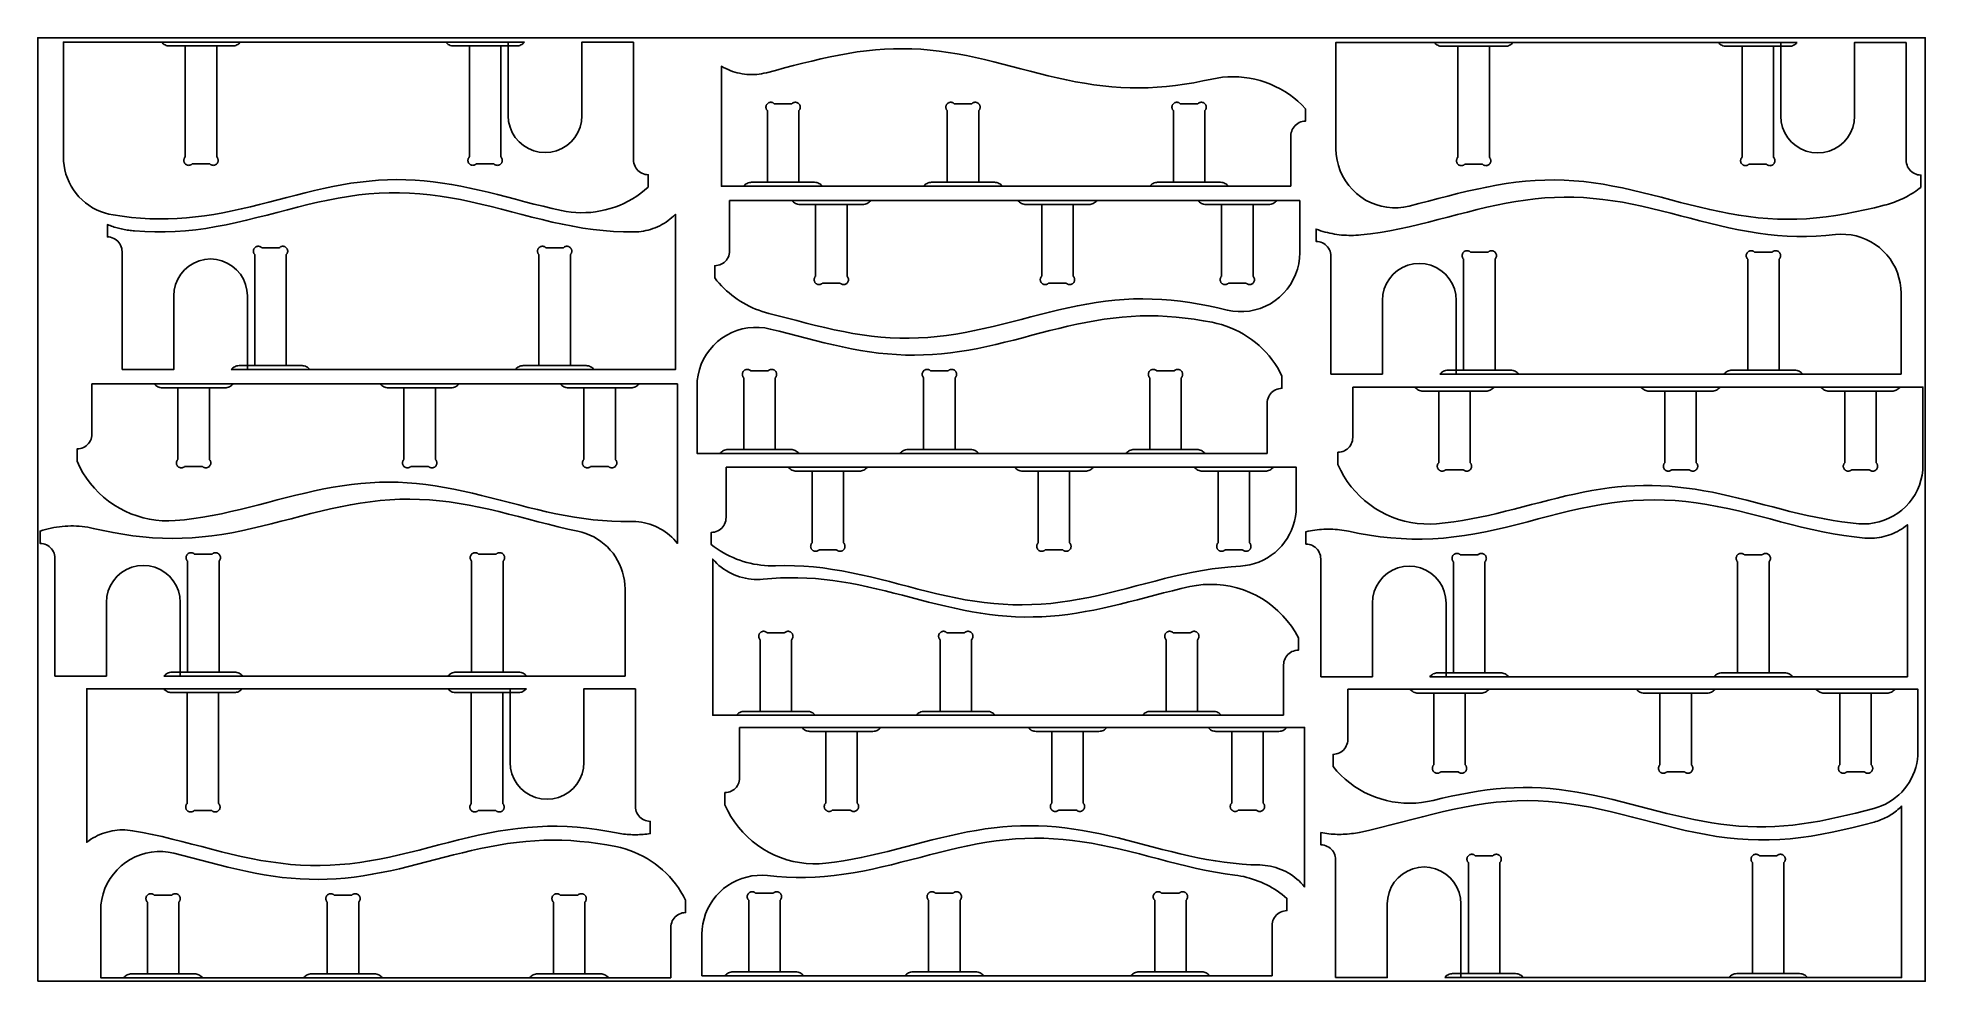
# Model space of a CAD drawing. Header units: inches. Extents: x 0 to 96, y 0 to 48.
import ezdxf

# ---------------------------------------------------------------- set-up
doc = ezdxf.new("R2010")
doc.units = ezdxf.units.IN
for name, color, linetype in [('BRACKET_CUTS', 1, 'Continuous'), ('BRACKET_OUTLINE', 5, 'Continuous'), ('PLYWOOD_BOUNDARY', 7, 'Continuous'), ('SHELF_OUTLINE', 3, 'Continuous')]:
    doc.layers.add(name, color=color, linetype=linetype)

msp = doc.modelspace()

# ---------------------------------------------------------------- linework, layer by layer
at = {"layer": 'BRACKET_CUTS'}
for points in [[(7.503, 47.581), (9.103, 47.581)], [(21.953, 47.581), (23.553, 47.581)], [(72.23, 47.564), (73.83, 47.564)], [(86.68, 47.564), (88.28, 47.564)], [(38.709, 40.645), (37.109, 40.645)], [(47.859, 40.645), (46.259, 40.645)], [(59.359, 40.645), (57.759, 40.645)], [(39.561, 39.516), (41.161, 39.516)], [(51.061, 39.516), (52.661, 39.516)], [(60.211, 39.516), (61.811, 39.516)], [(12.64, 31.319), (11.04, 31.319)], [(27.09, 31.319), (25.49, 31.319)], [(74.118, 31.09), (72.518, 31.09)], [(88.568, 31.09), (86.968, 31.09)], [(7.127, 30.193), (8.727, 30.193)], [(18.627, 30.193), (20.227, 30.193)], [(27.777, 30.193), (29.377, 30.193)], [(71.255, 30.025), (72.855, 30.025)], [(82.755, 30.025), (84.355, 30.025)], [(91.905, 30.025), (93.505, 30.025)], [(37.508, 27.053), (35.908, 27.053)], [(46.658, 27.053), (45.058, 27.053)], [(58.158, 27.053), (56.558, 27.053)], [(39.384, 25.948), (40.984, 25.948)], [(50.884, 25.948), (52.484, 25.948)], [(60.034, 25.948), (61.634, 25.948)], [(9.219, 15.727), (7.619, 15.727)], [(23.669, 15.727), (22.069, 15.727)], [(73.604, 15.691), (72.004, 15.691)], [(88.054, 15.691), (86.454, 15.691)], [(7.601, 14.685), (9.201, 14.685)], [(22.051, 14.685), (23.651, 14.685)], [(71.004, 14.657), (72.604, 14.657)], [(82.504, 14.657), (84.104, 14.657)], [(91.654, 14.657), (93.254, 14.657)], [(38.34, 13.73), (36.74, 13.73)], [(47.49, 13.73), (45.89, 13.73)], [(58.99, 13.73), (57.39, 13.73)], [(40.075, 12.712), (41.675, 12.712)], [(51.575, 12.712), (53.175, 12.712)], [(60.725, 12.712), (62.325, 12.712)], [(7.175, 0.381), (5.575, 0.381)], [(16.325, 0.381), (14.725, 0.381)], [(27.825, 0.381), (26.225, 0.381)], [(37.758, 0.479), (36.158, 0.479)], [(46.908, 0.479), (45.308, 0.479)], [(58.408, 0.479), (56.808, 0.479)], [(74.362, 0.388), (72.762, 0.388)], [(88.812, 0.388), (87.212, 0.388)]]:
    msp.add_lwpolyline(points, dxfattribs=at)
at = {"layer": 'BRACKET_OUTLINE'}
for points in [[(10.303, 47.781), (10.266, 47.737), (10.223, 47.697), (10.177, 47.663), (10.127, 47.634), (10.073, 47.611), (10.018, 47.595), (9.961, 47.585), (9.903, 47.581), (9.103, 47.581), (9.103, 41.935), (9.12, 41.917), (9.134, 41.897), (9.147, 41.876), (9.157, 41.854), (9.166, 41.831), (9.172, 41.807), (9.175, 41.783), (9.176, 41.758), (9.175, 41.734), (9.172, 41.709), (9.166, 41.685), (9.157, 41.662), (9.147, 41.64), (9.134, 41.619), (9.12, 41.599), (9.103, 41.581), (9.085, 41.565), (9.065, 41.55), (9.044, 41.538), (9.022, 41.527), (8.999, 41.519), (8.975, 41.513), (8.951, 41.509), (8.926, 41.508), (8.902, 41.509), (8.878, 41.513), (8.854, 41.519), (8.831, 41.527), (8.808, 41.538), (8.787, 41.55), (8.768, 41.565), (8.75, 41.581), (7.857, 41.581), (7.838, 41.565), (7.819, 41.55), (7.798, 41.538), (7.776, 41.527), (7.752, 41.519), (7.729, 41.513), (7.704, 41.509), (7.68, 41.508), (7.655, 41.509), (7.631, 41.513), (7.607, 41.519), (7.584, 41.527), (7.562, 41.538), (7.541, 41.55), (7.521, 41.565), (7.503, 41.581), (7.487, 41.599), (7.472, 41.619), (7.459, 41.64), (7.449, 41.662), (7.441, 41.685), (7.435, 41.709), (7.431, 41.734), (7.43, 41.758), (7.431, 41.783), (7.435, 41.807), (7.441, 41.831), (7.449, 41.854), (7.459, 41.876), (7.472, 41.897), (7.487, 41.917), (7.503, 41.935), (7.503, 47.581), (6.703, 47.581), (6.645, 47.585), (6.588, 47.595), (6.533, 47.611), (6.479, 47.634), (6.429, 47.663), (6.383, 47.697), (6.34, 47.737), (6.303, 47.781), (10.303, 47.781)], [(24.753, 47.781), (24.716, 47.737), (24.673, 47.697), (24.627, 47.663), (24.577, 47.634), (24.523, 47.611), (24.468, 47.595), (24.411, 47.585), (24.353, 47.581), (23.553, 47.581), (23.553, 41.935), (23.57, 41.917), (23.584, 41.897), (23.597, 41.876), (23.607, 41.854), (23.616, 41.831), (23.622, 41.807), (23.625, 41.783), (23.626, 41.758), (23.625, 41.734), (23.622, 41.709), (23.616, 41.685), (23.607, 41.662), (23.597, 41.64), (23.584, 41.619), (23.57, 41.599), (23.553, 41.581), (23.535, 41.565), (23.515, 41.55), (23.494, 41.538), (23.472, 41.527), (23.449, 41.519), (23.425, 41.513), (23.401, 41.509), (23.376, 41.508), (23.352, 41.509), (23.328, 41.513), (23.304, 41.519), (23.281, 41.527), (23.258, 41.538), (23.237, 41.55), (23.218, 41.565), (23.2, 41.581), (22.307, 41.581), (22.288, 41.565), (22.269, 41.55), (22.248, 41.538), (22.226, 41.527), (22.202, 41.519), (22.179, 41.513), (22.154, 41.509), (22.13, 41.508), (22.105, 41.509), (22.081, 41.513), (22.057, 41.519), (22.034, 41.527), (22.012, 41.538), (21.991, 41.55), (21.971, 41.565), (21.953, 41.581), (21.937, 41.599), (21.922, 41.619), (21.909, 41.64), (21.899, 41.662), (21.891, 41.685), (21.885, 41.709), (21.881, 41.734), (21.88, 41.758), (21.881, 41.783), (21.885, 41.807), (21.891, 41.831), (21.899, 41.854), (21.909, 41.876), (21.922, 41.897), (21.937, 41.917), (21.953, 41.935), (21.953, 47.581), (21.153, 47.581), (21.095, 47.585), (21.038, 47.595), (20.983, 47.611), (20.929, 47.634), (20.879, 47.663), (20.833, 47.697), (20.79, 47.737), (20.753, 47.781), (24.753, 47.781)], [(75.03, 47.764), (74.993, 47.719), (74.951, 47.68), (74.904, 47.645), (74.854, 47.616), (74.801, 47.594), (74.745, 47.577), (74.688, 47.567), (74.63, 47.564), (73.83, 47.564), (73.83, 41.917), (73.847, 41.899), (73.861, 41.879), (73.874, 41.858), (73.884, 41.836), (73.893, 41.813), (73.899, 41.789), (73.902, 41.765), (73.903, 41.74), (73.902, 41.716), (73.899, 41.692), (73.893, 41.668), (73.884, 41.645), (73.874, 41.623), (73.861, 41.602), (73.847, 41.582), (73.83, 41.564), (73.812, 41.547), (73.792, 41.533), (73.771, 41.52), (73.749, 41.509), (73.726, 41.501), (73.702, 41.495), (73.678, 41.492), (73.653, 41.49), (73.629, 41.492), (73.605, 41.495), (73.581, 41.501), (73.558, 41.509), (73.536, 41.52), (73.515, 41.533), (73.495, 41.547), (73.477, 41.564), (72.584, 41.564), (72.566, 41.547), (72.546, 41.533), (72.525, 41.52), (72.503, 41.509), (72.48, 41.501), (72.456, 41.495), (72.431, 41.492), (72.407, 41.49), (72.382, 41.492), (72.358, 41.495), (72.334, 41.501), (72.311, 41.509), (72.289, 41.52), (72.268, 41.533), (72.248, 41.547), (72.23, 41.564), (72.214, 41.582), (72.199, 41.602), (72.186, 41.623), (72.176, 41.645), (72.168, 41.668), (72.162, 41.692), (72.158, 41.716), (72.157, 41.74), (72.158, 41.765), (72.162, 41.789), (72.168, 41.813), (72.176, 41.836), (72.186, 41.858), (72.199, 41.879), (72.214, 41.899), (72.23, 41.917), (72.23, 47.564), (71.43, 47.564), (71.372, 47.567), (71.315, 47.577), (71.26, 47.594), (71.207, 47.616), (71.156, 47.645), (71.11, 47.68), (71.068, 47.719), (71.03, 47.764), (75.03, 47.764)], [(89.48, 47.764), (89.443, 47.719), (89.401, 47.68), (89.354, 47.645), (89.304, 47.616), (89.251, 47.594), (89.195, 47.577), (89.138, 47.567), (89.08, 47.564), (88.28, 47.564), (88.28, 41.917), (88.297, 41.899), (88.311, 41.879), (88.324, 41.858), (88.334, 41.836), (88.343, 41.813), (88.349, 41.789), (88.352, 41.765), (88.353, 41.74), (88.352, 41.716), (88.349, 41.692), (88.343, 41.668), (88.334, 41.645), (88.324, 41.623), (88.311, 41.602), (88.297, 41.582), (88.28, 41.564), (88.262, 41.547), (88.242, 41.533), (88.221, 41.52), (88.199, 41.509), (88.176, 41.501), (88.152, 41.495), (88.128, 41.492), (88.103, 41.49), (88.079, 41.492), (88.055, 41.495), (88.031, 41.501), (88.008, 41.509), (87.986, 41.52), (87.965, 41.533), (87.945, 41.547), (87.927, 41.564), (87.034, 41.564), (87.016, 41.547), (86.996, 41.533), (86.975, 41.52), (86.953, 41.509), (86.93, 41.501), (86.906, 41.495), (86.881, 41.492), (86.857, 41.49), (86.832, 41.492), (86.808, 41.495), (86.784, 41.501), (86.761, 41.509), (86.739, 41.52), (86.718, 41.533), (86.698, 41.547), (86.68, 41.564), (86.664, 41.582), (86.649, 41.602), (86.636, 41.623), (86.626, 41.645), (86.618, 41.668), (86.612, 41.692), (86.608, 41.716), (86.607, 41.74), (86.608, 41.765), (86.612, 41.789), (86.618, 41.813), (86.626, 41.836), (86.636, 41.858), (86.649, 41.879), (86.664, 41.899), (86.68, 41.917), (86.68, 47.564), (85.88, 47.564), (85.822, 47.567), (85.765, 47.577), (85.71, 47.594), (85.657, 47.616), (85.606, 47.645), (85.56, 47.68), (85.518, 47.719), (85.48, 47.764), (89.48, 47.764)], [(35.909, 40.445), (35.946, 40.489), (35.988, 40.528), (36.035, 40.563), (36.085, 40.592), (36.138, 40.615), (36.194, 40.631), (36.251, 40.641), (36.309, 40.645), (37.109, 40.645), (37.109, 44.291), (37.092, 44.309), (37.078, 44.329), (37.065, 44.35), (37.055, 44.372), (37.046, 44.395), (37.04, 44.419), (37.037, 44.443), (37.036, 44.468), (37.037, 44.492), (37.04, 44.517), (37.046, 44.54), (37.055, 44.563), (37.065, 44.586), (37.078, 44.607), (37.092, 44.626), (37.109, 44.645), (37.127, 44.661), (37.147, 44.676), (37.168, 44.688), (37.19, 44.699), (37.213, 44.707), (37.237, 44.713), (37.261, 44.717), (37.286, 44.718), (37.31, 44.717), (37.334, 44.713), (37.358, 44.707), (37.381, 44.699), (37.403, 44.688), (37.425, 44.676), (37.444, 44.661), (37.462, 44.645), (38.355, 44.645), (38.373, 44.661), (38.393, 44.676), (38.414, 44.688), (38.436, 44.699), (38.459, 44.707), (38.483, 44.713), (38.508, 44.717), (38.532, 44.718), (38.557, 44.717), (38.581, 44.713), (38.605, 44.707), (38.628, 44.699), (38.65, 44.688), (38.671, 44.676), (38.691, 44.661), (38.709, 44.645), (38.725, 44.626), (38.74, 44.607), (38.753, 44.586), (38.763, 44.563), (38.771, 44.54), (38.777, 44.517), (38.781, 44.492), (38.782, 44.468), (38.781, 44.443), (38.777, 44.419), (38.771, 44.395), (38.763, 44.372), (38.753, 44.35), (38.74, 44.329), (38.725, 44.309), (38.709, 44.291), (38.709, 40.645), (39.509, 40.645), (39.567, 40.641), (39.624, 40.631), (39.679, 40.615), (39.732, 40.592), (39.783, 40.563), (39.829, 40.528), (39.871, 40.489), (39.909, 40.445), (35.909, 40.445)], [(45.059, 40.445), (45.096, 40.489), (45.138, 40.528), (45.185, 40.563), (45.235, 40.592), (45.288, 40.615), (45.344, 40.631), (45.401, 40.641), (45.459, 40.645), (46.259, 40.645), (46.259, 44.291), (46.242, 44.309), (46.228, 44.329), (46.215, 44.35), (46.205, 44.372), (46.196, 44.395), (46.19, 44.419), (46.187, 44.443), (46.186, 44.468), (46.187, 44.492), (46.19, 44.517), (46.196, 44.54), (46.205, 44.563), (46.215, 44.586), (46.228, 44.607), (46.242, 44.626), (46.259, 44.645), (46.277, 44.661), (46.297, 44.676), (46.318, 44.688), (46.34, 44.699), (46.363, 44.707), (46.387, 44.713), (46.411, 44.717), (46.436, 44.718), (46.46, 44.717), (46.484, 44.713), (46.508, 44.707), (46.531, 44.699), (46.553, 44.688), (46.575, 44.676), (46.594, 44.661), (46.612, 44.645), (47.505, 44.645), (47.523, 44.661), (47.543, 44.676), (47.564, 44.688), (47.586, 44.699), (47.609, 44.707), (47.633, 44.713), (47.658, 44.717), (47.682, 44.718), (47.707, 44.717), (47.731, 44.713), (47.755, 44.707), (47.778, 44.699), (47.8, 44.688), (47.821, 44.676), (47.841, 44.661), (47.859, 44.645), (47.875, 44.626), (47.89, 44.607), (47.903, 44.586), (47.913, 44.563), (47.921, 44.54), (47.927, 44.517), (47.931, 44.492), (47.932, 44.468), (47.931, 44.443), (47.927, 44.419), (47.921, 44.395), (47.913, 44.372), (47.903, 44.35), (47.89, 44.329), (47.875, 44.309), (47.859, 44.291), (47.859, 40.645), (48.659, 40.645), (48.717, 40.641), (48.774, 40.631), (48.829, 40.615), (48.882, 40.592), (48.933, 40.563), (48.979, 40.528), (49.021, 40.489), (49.059, 40.445), (45.059, 40.445)], [(56.559, 40.445), (56.596, 40.489), (56.638, 40.528), (56.685, 40.563), (56.735, 40.592), (56.788, 40.615), (56.844, 40.631), (56.901, 40.641), (56.959, 40.645), (57.759, 40.645), (57.759, 44.291), (57.742, 44.309), (57.728, 44.329), (57.715, 44.35), (57.705, 44.372), (57.696, 44.395), (57.69, 44.419), (57.687, 44.443), (57.686, 44.468), (57.687, 44.492), (57.69, 44.517), (57.696, 44.54), (57.705, 44.563), (57.715, 44.586), (57.728, 44.607), (57.742, 44.626), (57.759, 44.645), (57.777, 44.661), (57.797, 44.676), (57.818, 44.688), (57.84, 44.699), (57.863, 44.707), (57.887, 44.713), (57.911, 44.717), (57.936, 44.718), (57.96, 44.717), (57.984, 44.713), (58.008, 44.707), (58.031, 44.699), (58.053, 44.688), (58.075, 44.676), (58.094, 44.661), (58.112, 44.645), (59.005, 44.645), (59.023, 44.661), (59.043, 44.676), (59.064, 44.688), (59.086, 44.699), (59.109, 44.707), (59.133, 44.713), (59.158, 44.717), (59.182, 44.718), (59.207, 44.717), (59.231, 44.713), (59.255, 44.707), (59.278, 44.699), (59.3, 44.688), (59.321, 44.676), (59.341, 44.661), (59.359, 44.645), (59.375, 44.626), (59.39, 44.607), (59.403, 44.586), (59.413, 44.563), (59.421, 44.54), (59.427, 44.517), (59.431, 44.492), (59.432, 44.468), (59.431, 44.443), (59.427, 44.419), (59.421, 44.395), (59.413, 44.372), (59.403, 44.35), (59.39, 44.329), (59.375, 44.309), (59.359, 44.291), (59.359, 40.645), (60.159, 40.645), (60.217, 40.641), (60.274, 40.631), (60.329, 40.615), (60.382, 40.592), (60.433, 40.563), (60.479, 40.528), (60.521, 40.489), (60.559, 40.445), (56.559, 40.445)], [(42.361, 39.716), (42.324, 39.671), (42.281, 39.632), (42.235, 39.597), (42.185, 39.569), (42.131, 39.546), (42.076, 39.529), (42.019, 39.519), (41.961, 39.516), (41.161, 39.516), (41.161, 35.869), (41.177, 35.851), (41.192, 35.831), (41.205, 35.81), (41.215, 35.788), (41.223, 35.765), (41.229, 35.741), (41.233, 35.717), (41.234, 35.692), (41.233, 35.668), (41.229, 35.644), (41.223, 35.62), (41.215, 35.597), (41.205, 35.575), (41.192, 35.554), (41.177, 35.534), (41.161, 35.516), (41.143, 35.499), (41.123, 35.485), (41.102, 35.472), (41.08, 35.462), (41.057, 35.453), (41.033, 35.447), (41.009, 35.444), (40.984, 35.442), (40.96, 35.444), (40.935, 35.447), (40.912, 35.453), (40.889, 35.462), (40.866, 35.472), (40.845, 35.485), (40.826, 35.499), (40.807, 35.516), (39.915, 35.516), (39.896, 35.499), (39.877, 35.485), (39.856, 35.472), (39.833, 35.462), (39.81, 35.453), (39.787, 35.447), (39.762, 35.444), (39.738, 35.442), (39.713, 35.444), (39.689, 35.447), (39.665, 35.453), (39.642, 35.462), (39.62, 35.472), (39.599, 35.485), (39.579, 35.499), (39.561, 35.516), (39.545, 35.534), (39.53, 35.554), (39.517, 35.575), (39.507, 35.597), (39.499, 35.62), (39.493, 35.644), (39.489, 35.668), (39.488, 35.692), (39.489, 35.717), (39.493, 35.741), (39.499, 35.765), (39.507, 35.788), (39.517, 35.81), (39.53, 35.831), (39.545, 35.851), (39.561, 35.869), (39.561, 39.516), (38.761, 39.516), (38.703, 39.519), (38.646, 39.529), (38.591, 39.546), (38.537, 39.569), (38.487, 39.597), (38.441, 39.632), (38.398, 39.671), (38.361, 39.716), (42.361, 39.716)], [(53.861, 39.716), (53.824, 39.671), (53.781, 39.632), (53.735, 39.597), (53.685, 39.569), (53.631, 39.546), (53.576, 39.529), (53.519, 39.519), (53.461, 39.516), (52.661, 39.516), (52.661, 35.869), (52.677, 35.851), (52.692, 35.831), (52.705, 35.81), (52.715, 35.788), (52.723, 35.765), (52.729, 35.741), (52.733, 35.717), (52.734, 35.692), (52.733, 35.668), (52.729, 35.644), (52.723, 35.62), (52.715, 35.597), (52.705, 35.575), (52.692, 35.554), (52.677, 35.534), (52.661, 35.516), (52.643, 35.499), (52.623, 35.485), (52.602, 35.472), (52.58, 35.462), (52.557, 35.453), (52.533, 35.447), (52.509, 35.444), (52.484, 35.442), (52.46, 35.444), (52.435, 35.447), (52.412, 35.453), (52.389, 35.462), (52.366, 35.472), (52.345, 35.485), (52.326, 35.499), (52.307, 35.516), (51.415, 35.516), (51.396, 35.499), (51.377, 35.485), (51.356, 35.472), (51.333, 35.462), (51.31, 35.453), (51.287, 35.447), (51.262, 35.444), (51.238, 35.442), (51.213, 35.444), (51.189, 35.447), (51.165, 35.453), (51.142, 35.462), (51.12, 35.472), (51.099, 35.485), (51.079, 35.499), (51.061, 35.516), (51.045, 35.534), (51.03, 35.554), (51.017, 35.575), (51.007, 35.597), (50.999, 35.62), (50.993, 35.644), (50.989, 35.668), (50.988, 35.692), (50.989, 35.717), (50.993, 35.741), (50.999, 35.765), (51.007, 35.788), (51.017, 35.81), (51.03, 35.831), (51.045, 35.851), (51.061, 35.869), (51.061, 39.516), (50.261, 39.516), (50.203, 39.519), (50.146, 39.529), (50.091, 39.546), (50.037, 39.569), (49.987, 39.597), (49.941, 39.632), (49.898, 39.671), (49.861, 39.716), (53.861, 39.716)], [(63.011, 39.716), (62.974, 39.671), (62.931, 39.632), (62.885, 39.597), (62.835, 39.569), (62.781, 39.546), (62.726, 39.529), (62.669, 39.519), (62.611, 39.516), (61.811, 39.516), (61.811, 35.869), (61.827, 35.851), (61.842, 35.831), (61.855, 35.81), (61.865, 35.788), (61.873, 35.765), (61.879, 35.741), (61.883, 35.717), (61.884, 35.692), (61.883, 35.668), (61.879, 35.644), (61.873, 35.62), (61.865, 35.597), (61.855, 35.575), (61.842, 35.554), (61.827, 35.534), (61.811, 35.516), (61.793, 35.499), (61.773, 35.485), (61.752, 35.472), (61.73, 35.462), (61.707, 35.453), (61.683, 35.447), (61.659, 35.444), (61.634, 35.442), (61.61, 35.444), (61.585, 35.447), (61.562, 35.453), (61.539, 35.462), (61.516, 35.472), (61.495, 35.485), (61.476, 35.499), (61.457, 35.516), (60.565, 35.516), (60.546, 35.499), (60.527, 35.485), (60.506, 35.472), (60.483, 35.462), (60.46, 35.453), (60.437, 35.447), (60.412, 35.444), (60.388, 35.442), (60.363, 35.444), (60.339, 35.447), (60.315, 35.453), (60.292, 35.462), (60.27, 35.472), (60.249, 35.485), (60.229, 35.499), (60.211, 35.516), (60.195, 35.534), (60.18, 35.554), (60.167, 35.575), (60.157, 35.597), (60.149, 35.62), (60.143, 35.644), (60.139, 35.668), (60.138, 35.692), (60.139, 35.717), (60.143, 35.741), (60.149, 35.765), (60.157, 35.788), (60.167, 35.81), (60.18, 35.831), (60.195, 35.851), (60.211, 35.869), (60.211, 39.516), (59.411, 39.516), (59.353, 39.519), (59.296, 39.529), (59.241, 39.546), (59.187, 39.569), (59.137, 39.597), (59.091, 39.632), (59.048, 39.671), (59.011, 39.716), (63.011, 39.716)], [(9.84, 31.119), (9.877, 31.163), (9.92, 31.202), (9.966, 31.237), (10.016, 31.266), (10.07, 31.289), (10.125, 31.305), (10.182, 31.315), (10.24, 31.319), (11.04, 31.319), (11.04, 36.965), (11.023, 36.983), (11.009, 37.003), (10.996, 37.024), (10.986, 37.046), (10.977, 37.069), (10.971, 37.093), (10.968, 37.117), (10.967, 37.142), (10.968, 37.166), (10.971, 37.191), (10.977, 37.214), (10.986, 37.237), (10.996, 37.26), (11.009, 37.281), (11.023, 37.3), (11.04, 37.319), (11.058, 37.335), (11.078, 37.35), (11.099, 37.362), (11.121, 37.373), (11.144, 37.381), (11.168, 37.387), (11.192, 37.391), (11.217, 37.392), (11.241, 37.391), (11.265, 37.387), (11.289, 37.381), (11.312, 37.373), (11.335, 37.362), (11.356, 37.35), (11.375, 37.335), (11.393, 37.319), (12.286, 37.319), (12.305, 37.335), (12.324, 37.35), (12.345, 37.362), (12.367, 37.373), (12.391, 37.381), (12.414, 37.387), (12.439, 37.391), (12.463, 37.392), (12.488, 37.391), (12.512, 37.387), (12.536, 37.381), (12.559, 37.373), (12.581, 37.362), (12.602, 37.35), (12.622, 37.335), (12.64, 37.319), (12.656, 37.3), (12.671, 37.281), (12.684, 37.26), (12.694, 37.237), (12.702, 37.214), (12.708, 37.191), (12.712, 37.166), (12.713, 37.142), (12.712, 37.117), (12.708, 37.093), (12.702, 37.069), (12.694, 37.046), (12.684, 37.024), (12.671, 37.003), (12.656, 36.983), (12.64, 36.965), (12.64, 31.319), (13.44, 31.319), (13.498, 31.315), (13.555, 31.305), (13.61, 31.289), (13.664, 31.266), (13.714, 31.237), (13.76, 31.202), (13.803, 31.163), (13.84, 31.119), (9.84, 31.119)], [(24.29, 31.119), (24.327, 31.163), (24.37, 31.202), (24.416, 31.237), (24.466, 31.266), (24.52, 31.289), (24.575, 31.305), (24.632, 31.315), (24.69, 31.319), (25.49, 31.319), (25.49, 36.965), (25.473, 36.983), (25.459, 37.003), (25.446, 37.024), (25.436, 37.046), (25.427, 37.069), (25.421, 37.093), (25.418, 37.117), (25.417, 37.142), (25.418, 37.166), (25.421, 37.191), (25.427, 37.214), (25.436, 37.237), (25.446, 37.26), (25.459, 37.281), (25.473, 37.3), (25.49, 37.319), (25.508, 37.335), (25.528, 37.35), (25.549, 37.362), (25.571, 37.373), (25.594, 37.381), (25.618, 37.387), (25.642, 37.391), (25.667, 37.392), (25.691, 37.391), (25.715, 37.387), (25.739, 37.381), (25.762, 37.373), (25.785, 37.362), (25.806, 37.35), (25.825, 37.335), (25.843, 37.319), (26.736, 37.319), (26.755, 37.335), (26.774, 37.35), (26.795, 37.362), (26.817, 37.373), (26.841, 37.381), (26.864, 37.387), (26.889, 37.391), (26.913, 37.392), (26.938, 37.391), (26.962, 37.387), (26.986, 37.381), (27.009, 37.373), (27.031, 37.362), (27.052, 37.35), (27.072, 37.335), (27.09, 37.319), (27.106, 37.3), (27.121, 37.281), (27.134, 37.26), (27.144, 37.237), (27.152, 37.214), (27.158, 37.191), (27.162, 37.166), (27.163, 37.142), (27.162, 37.117), (27.158, 37.093), (27.152, 37.069), (27.144, 37.046), (27.134, 37.024), (27.121, 37.003), (27.106, 36.983), (27.09, 36.965), (27.09, 31.319), (27.89, 31.319), (27.948, 31.315), (28.005, 31.305), (28.06, 31.289), (28.114, 31.266), (28.164, 31.237), (28.21, 31.202), (28.253, 31.163), (28.29, 31.119), (24.29, 31.119)], [(71.318, 30.89), (71.356, 30.934), (71.398, 30.974), (71.444, 31.008), (71.495, 31.037), (71.548, 31.06), (71.603, 31.077), (71.66, 31.087), (71.718, 31.09), (72.518, 31.09), (72.518, 36.736), (72.502, 36.755), (72.487, 36.774), (72.475, 36.795), (72.464, 36.818), (72.456, 36.841), (72.45, 36.864), (72.446, 36.889), (72.445, 36.913), (72.446, 36.938), (72.45, 36.962), (72.456, 36.986), (72.464, 37.009), (72.475, 37.031), (72.487, 37.052), (72.502, 37.072), (72.518, 37.09), (72.536, 37.106), (72.556, 37.121), (72.577, 37.134), (72.599, 37.144), (72.623, 37.152), (72.646, 37.158), (72.671, 37.162), (72.695, 37.163), (72.72, 37.162), (72.744, 37.158), (72.768, 37.152), (72.791, 37.144), (72.813, 37.134), (72.834, 37.121), (72.854, 37.106), (72.872, 37.09), (73.765, 37.09), (73.783, 37.106), (73.803, 37.121), (73.824, 37.134), (73.846, 37.144), (73.869, 37.152), (73.893, 37.158), (73.917, 37.162), (73.942, 37.163), (73.966, 37.162), (73.99, 37.158), (74.014, 37.152), (74.037, 37.144), (74.059, 37.134), (74.08, 37.121), (74.1, 37.106), (74.118, 37.09), (74.135, 37.072), (74.149, 37.052), (74.162, 37.031), (74.172, 37.009), (74.181, 36.986), (74.187, 36.962), (74.19, 36.938), (74.192, 36.913), (74.19, 36.889), (74.187, 36.864), (74.181, 36.841), (74.172, 36.818), (74.162, 36.795), (74.149, 36.774), (74.135, 36.755), (74.118, 36.736), (74.118, 31.09), (74.918, 31.09), (74.976, 31.087), (75.033, 31.077), (75.089, 31.06), (75.142, 31.037), (75.192, 31.008), (75.239, 30.974), (75.281, 30.934), (75.318, 30.89), (71.318, 30.89)], [(85.768, 30.89), (85.806, 30.934), (85.848, 30.974), (85.894, 31.008), (85.945, 31.037), (85.998, 31.06), (86.053, 31.077), (86.11, 31.087), (86.168, 31.09), (86.968, 31.09), (86.968, 36.736), (86.952, 36.755), (86.937, 36.774), (86.925, 36.795), (86.914, 36.818), (86.906, 36.841), (86.9, 36.864), (86.896, 36.889), (86.895, 36.913), (86.896, 36.938), (86.9, 36.962), (86.906, 36.986), (86.914, 37.009), (86.925, 37.031), (86.937, 37.052), (86.952, 37.072), (86.968, 37.09), (86.986, 37.106), (87.006, 37.121), (87.027, 37.134), (87.049, 37.144), (87.073, 37.152), (87.096, 37.158), (87.121, 37.162), (87.145, 37.163), (87.17, 37.162), (87.194, 37.158), (87.218, 37.152), (87.241, 37.144), (87.263, 37.134), (87.284, 37.121), (87.304, 37.106), (87.322, 37.09), (88.215, 37.09), (88.233, 37.106), (88.253, 37.121), (88.274, 37.134), (88.296, 37.144), (88.319, 37.152), (88.343, 37.158), (88.367, 37.162), (88.392, 37.163), (88.416, 37.162), (88.44, 37.158), (88.464, 37.152), (88.487, 37.144), (88.509, 37.134), (88.53, 37.121), (88.55, 37.106), (88.568, 37.09), (88.585, 37.072), (88.599, 37.052), (88.612, 37.031), (88.622, 37.009), (88.631, 36.986), (88.637, 36.962), (88.64, 36.938), (88.642, 36.913), (88.64, 36.889), (88.637, 36.864), (88.631, 36.841), (88.622, 36.818), (88.612, 36.795), (88.599, 36.774), (88.585, 36.755), (88.568, 36.736), (88.568, 31.09), (89.368, 31.09), (89.426, 31.087), (89.483, 31.077), (89.539, 31.06), (89.592, 31.037), (89.642, 31.008), (89.689, 30.974), (89.731, 30.934), (89.768, 30.89), (85.768, 30.89)], [(34.708, 26.853), (34.745, 26.898), (34.787, 26.937), (34.834, 26.972), (34.884, 27.001), (34.937, 27.023), (34.993, 27.04), (35.05, 27.05), (35.108, 27.053), (35.908, 27.053), (35.908, 30.7), (35.891, 30.718), (35.877, 30.738), (35.864, 30.759), (35.854, 30.781), (35.845, 30.804), (35.839, 30.828), (35.836, 30.852), (35.834, 30.877), (35.836, 30.901), (35.839, 30.925), (35.845, 30.949), (35.854, 30.972), (35.864, 30.994), (35.877, 31.016), (35.891, 31.035), (35.908, 31.053), (35.926, 31.07), (35.946, 31.084), (35.967, 31.097), (35.989, 31.108), (36.012, 31.116), (36.036, 31.122), (36.06, 31.125), (36.084, 31.127), (36.109, 31.125), (36.133, 31.122), (36.157, 31.116), (36.18, 31.108), (36.202, 31.097), (36.223, 31.084), (36.243, 31.07), (36.261, 31.053), (37.154, 31.053), (37.172, 31.07), (37.192, 31.084), (37.213, 31.097), (37.235, 31.108), (37.258, 31.116), (37.282, 31.122), (37.306, 31.125), (37.331, 31.127), (37.355, 31.125), (37.38, 31.122), (37.403, 31.116), (37.427, 31.108), (37.449, 31.097), (37.47, 31.084), (37.49, 31.07), (37.508, 31.053), (37.524, 31.035), (37.539, 31.016), (37.551, 30.994), (37.562, 30.972), (37.57, 30.949), (37.576, 30.925), (37.58, 30.901), (37.581, 30.877), (37.58, 30.852), (37.576, 30.828), (37.57, 30.804), (37.562, 30.781), (37.551, 30.759), (37.539, 30.738), (37.524, 30.718), (37.508, 30.7), (37.508, 27.053), (38.308, 27.053), (38.366, 27.05), (38.423, 27.04), (38.478, 27.023), (38.531, 27.001), (38.582, 26.972), (38.628, 26.937), (38.67, 26.898), (38.708, 26.853), (34.708, 26.853)], [(43.858, 26.853), (43.895, 26.898), (43.937, 26.937), (43.984, 26.972), (44.034, 27.001), (44.087, 27.023), (44.143, 27.04), (44.2, 27.05), (44.258, 27.053), (45.058, 27.053), (45.058, 30.7), (45.041, 30.718), (45.027, 30.738), (45.014, 30.759), (45.004, 30.781), (44.995, 30.804), (44.989, 30.828), (44.986, 30.852), (44.984, 30.877), (44.986, 30.901), (44.989, 30.925), (44.995, 30.949), (45.004, 30.972), (45.014, 30.994), (45.027, 31.016), (45.041, 31.035), (45.058, 31.053), (45.076, 31.07), (45.096, 31.084), (45.117, 31.097), (45.139, 31.108), (45.162, 31.116), (45.186, 31.122), (45.21, 31.125), (45.234, 31.127), (45.259, 31.125), (45.283, 31.122), (45.307, 31.116), (45.33, 31.108), (45.352, 31.097), (45.373, 31.084), (45.393, 31.07), (45.411, 31.053), (46.304, 31.053), (46.322, 31.07), (46.342, 31.084), (46.363, 31.097), (46.385, 31.108), (46.408, 31.116), (46.432, 31.122), (46.456, 31.125), (46.481, 31.127), (46.505, 31.125), (46.53, 31.122), (46.553, 31.116), (46.577, 31.108), (46.599, 31.097), (46.62, 31.084), (46.64, 31.07), (46.658, 31.053), (46.674, 31.035), (46.689, 31.016), (46.701, 30.994), (46.712, 30.972), (46.72, 30.949), (46.726, 30.925), (46.73, 30.901), (46.731, 30.877), (46.73, 30.852), (46.726, 30.828), (46.72, 30.804), (46.712, 30.781), (46.701, 30.759), (46.689, 30.738), (46.674, 30.718), (46.658, 30.7), (46.658, 27.053), (47.458, 27.053), (47.516, 27.05), (47.573, 27.04), (47.628, 27.023), (47.681, 27.001), (47.732, 26.972), (47.778, 26.937), (47.82, 26.898), (47.858, 26.853), (43.858, 26.853)], [(55.358, 26.853), (55.395, 26.898), (55.437, 26.937), (55.484, 26.972), (55.534, 27.001), (55.587, 27.023), (55.643, 27.04), (55.7, 27.05), (55.758, 27.053), (56.558, 27.053), (56.558, 30.7), (56.541, 30.718), (56.527, 30.738), (56.514, 30.759), (56.504, 30.781), (56.495, 30.804), (56.489, 30.828), (56.486, 30.852), (56.484, 30.877), (56.486, 30.901), (56.489, 30.925), (56.495, 30.949), (56.504, 30.972), (56.514, 30.994), (56.527, 31.016), (56.541, 31.035), (56.558, 31.053), (56.576, 31.07), (56.596, 31.084), (56.617, 31.097), (56.639, 31.108), (56.662, 31.116), (56.686, 31.122), (56.71, 31.125), (56.734, 31.127), (56.759, 31.125), (56.783, 31.122), (56.807, 31.116), (56.83, 31.108), (56.852, 31.097), (56.873, 31.084), (56.893, 31.07), (56.911, 31.053), (57.804, 31.053), (57.822, 31.07), (57.842, 31.084), (57.863, 31.097), (57.885, 31.108), (57.908, 31.116), (57.932, 31.122), (57.956, 31.125), (57.981, 31.127), (58.005, 31.125), (58.03, 31.122), (58.053, 31.116), (58.077, 31.108), (58.099, 31.097), (58.12, 31.084), (58.14, 31.07), (58.158, 31.053), (58.174, 31.035), (58.189, 31.016), (58.201, 30.994), (58.212, 30.972), (58.22, 30.949), (58.226, 30.925), (58.23, 30.901), (58.231, 30.877), (58.23, 30.852), (58.226, 30.828), (58.22, 30.804), (58.212, 30.781), (58.201, 30.759), (58.189, 30.738), (58.174, 30.718), (58.158, 30.7), (58.158, 27.053), (58.958, 27.053), (59.016, 27.05), (59.073, 27.04), (59.128, 27.023), (59.181, 27.001), (59.232, 26.972), (59.278, 26.937), (59.32, 26.898), (59.358, 26.853), (55.358, 26.853)], [(9.927, 30.393), (9.889, 30.349), (9.847, 30.309), (9.8, 30.275), (9.75, 30.246), (9.697, 30.223), (9.641, 30.207), (9.584, 30.197), (9.527, 30.193), (8.727, 30.193), (8.727, 26.547), (8.743, 26.529), (8.758, 26.509), (8.77, 26.488), (8.781, 26.466), (8.789, 26.443), (8.795, 26.419), (8.799, 26.394), (8.8, 26.37), (8.799, 26.345), (8.795, 26.321), (8.789, 26.297), (8.781, 26.274), (8.77, 26.252), (8.758, 26.231), (8.743, 26.211), (8.727, 26.193), (8.708, 26.177), (8.689, 26.162), (8.668, 26.15), (8.645, 26.139), (8.622, 26.131), (8.599, 26.125), (8.574, 26.121), (8.55, 26.12), (8.525, 26.121), (8.501, 26.125), (8.477, 26.131), (8.454, 26.139), (8.432, 26.15), (8.411, 26.162), (8.391, 26.177), (8.373, 26.193), (7.48, 26.193), (7.462, 26.177), (7.442, 26.162), (7.421, 26.15), (7.399, 26.139), (7.376, 26.131), (7.352, 26.125), (7.328, 26.121), (7.303, 26.12), (7.279, 26.121), (7.255, 26.125), (7.231, 26.131), (7.208, 26.139), (7.185, 26.15), (7.164, 26.162), (7.145, 26.177), (7.127, 26.193), (7.11, 26.211), (7.095, 26.231), (7.083, 26.252), (7.072, 26.274), (7.064, 26.297), (7.058, 26.321), (7.055, 26.345), (7.053, 26.37), (7.055, 26.394), (7.058, 26.419), (7.064, 26.443), (7.072, 26.466), (7.083, 26.488), (7.095, 26.509), (7.11, 26.529), (7.127, 26.547), (7.127, 30.193), (6.327, 30.193), (6.269, 30.197), (6.212, 30.207), (6.156, 30.223), (6.103, 30.246), (6.053, 30.275), (6.006, 30.309), (5.964, 30.349), (5.927, 30.393), (9.927, 30.393)], [(21.427, 30.393), (21.389, 30.349), (21.347, 30.309), (21.3, 30.275), (21.25, 30.246), (21.197, 30.223), (21.141, 30.207), (21.084, 30.197), (21.027, 30.193), (20.227, 30.193), (20.227, 26.547), (20.243, 26.529), (20.258, 26.509), (20.27, 26.488), (20.281, 26.466), (20.289, 26.443), (20.295, 26.419), (20.299, 26.394), (20.3, 26.37), (20.299, 26.345), (20.295, 26.321), (20.289, 26.297), (20.281, 26.274), (20.27, 26.252), (20.258, 26.231), (20.243, 26.211), (20.227, 26.193), (20.208, 26.177), (20.189, 26.162), (20.168, 26.15), (20.145, 26.139), (20.122, 26.131), (20.099, 26.125), (20.074, 26.121), (20.05, 26.12), (20.025, 26.121), (20.001, 26.125), (19.977, 26.131), (19.954, 26.139), (19.932, 26.15), (19.911, 26.162), (19.891, 26.177), (19.873, 26.193), (18.98, 26.193), (18.962, 26.177), (18.942, 26.162), (18.921, 26.15), (18.899, 26.139), (18.876, 26.131), (18.852, 26.125), (18.828, 26.121), (18.803, 26.12), (18.779, 26.121), (18.755, 26.125), (18.731, 26.131), (18.708, 26.139), (18.685, 26.15), (18.664, 26.162), (18.645, 26.177), (18.627, 26.193), (18.61, 26.211), (18.595, 26.231), (18.583, 26.252), (18.572, 26.274), (18.564, 26.297), (18.558, 26.321), (18.555, 26.345), (18.553, 26.37), (18.555, 26.394), (18.558, 26.419), (18.564, 26.443), (18.572, 26.466), (18.583, 26.488), (18.595, 26.509), (18.61, 26.529), (18.627, 26.547), (18.627, 30.193), (17.827, 30.193), (17.769, 30.197), (17.712, 30.207), (17.656, 30.223), (17.603, 30.246), (17.553, 30.275), (17.506, 30.309), (17.464, 30.349), (17.427, 30.393), (21.427, 30.393)], [(30.577, 30.393), (30.539, 30.349), (30.497, 30.309), (30.45, 30.275), (30.4, 30.246), (30.347, 30.223), (30.291, 30.207), (30.234, 30.197), (30.177, 30.193), (29.377, 30.193), (29.377, 26.547), (29.393, 26.529), (29.408, 26.509), (29.42, 26.488), (29.431, 26.466), (29.439, 26.443), (29.445, 26.419), (29.449, 26.394), (29.45, 26.37), (29.449, 26.345), (29.445, 26.321), (29.439, 26.297), (29.431, 26.274), (29.42, 26.252), (29.408, 26.231), (29.393, 26.211), (29.377, 26.193), (29.358, 26.177), (29.339, 26.162), (29.318, 26.15), (29.295, 26.139), (29.272, 26.131), (29.249, 26.125), (29.224, 26.121), (29.2, 26.12), (29.175, 26.121), (29.151, 26.125), (29.127, 26.131), (29.104, 26.139), (29.082, 26.15), (29.061, 26.162), (29.041, 26.177), (29.023, 26.193), (28.13, 26.193), (28.112, 26.177), (28.092, 26.162), (28.071, 26.15), (28.049, 26.139), (28.026, 26.131), (28.002, 26.125), (27.978, 26.121), (27.953, 26.12), (27.929, 26.121), (27.905, 26.125), (27.881, 26.131), (27.858, 26.139), (27.835, 26.15), (27.814, 26.162), (27.795, 26.177), (27.777, 26.193), (27.76, 26.211), (27.745, 26.231), (27.733, 26.252), (27.722, 26.274), (27.714, 26.297), (27.708, 26.321), (27.705, 26.345), (27.703, 26.37), (27.705, 26.394), (27.708, 26.419), (27.714, 26.443), (27.722, 26.466), (27.733, 26.488), (27.745, 26.509), (27.76, 26.529), (27.777, 26.547), (27.777, 30.193), (26.977, 30.193), (26.919, 30.197), (26.862, 30.207), (26.806, 30.223), (26.753, 30.246), (26.703, 30.275), (26.656, 30.309), (26.614, 30.349), (26.577, 30.393), (30.577, 30.393)], [(74.055, 30.225), (74.018, 30.18), (73.975, 30.141), (73.929, 30.106), (73.879, 30.077), (73.825, 30.055), (73.77, 30.038), (73.713, 30.028), (73.655, 30.025), (72.855, 30.025), (72.855, 26.378), (72.871, 26.36), (72.886, 26.34), (72.899, 26.319), (72.909, 26.297), (72.917, 26.274), (72.923, 26.25), (72.927, 26.226), (72.928, 26.201), (72.927, 26.177), (72.923, 26.153), (72.917, 26.129), (72.909, 26.106), (72.899, 26.084), (72.886, 26.063), (72.871, 26.043), (72.855, 26.025), (72.837, 26.008), (72.817, 25.994), (72.796, 25.981), (72.774, 25.97), (72.751, 25.962), (72.727, 25.956), (72.703, 25.953), (72.678, 25.951), (72.654, 25.953), (72.629, 25.956), (72.606, 25.962), (72.583, 25.97), (72.56, 25.981), (72.539, 25.994), (72.52, 26.008), (72.501, 26.025), (71.609, 26.025), (71.59, 26.008), (71.571, 25.994), (71.55, 25.981), (71.527, 25.97), (71.504, 25.962), (71.481, 25.956), (71.456, 25.953), (71.432, 25.951), (71.407, 25.953), (71.383, 25.956), (71.359, 25.962), (71.336, 25.97), (71.314, 25.981), (71.293, 25.994), (71.273, 26.008), (71.255, 26.025), (71.239, 26.043), (71.224, 26.063), (71.211, 26.084), (71.201, 26.106), (71.193, 26.129), (71.187, 26.153), (71.183, 26.177), (71.182, 26.201), (71.183, 26.226), (71.187, 26.25), (71.193, 26.274), (71.201, 26.297), (71.211, 26.319), (71.224, 26.34), (71.239, 26.36), (71.255, 26.378), (71.255, 30.025), (70.455, 30.025), (70.397, 30.028), (70.34, 30.038), (70.285, 30.055), (70.231, 30.077), (70.181, 30.106), (70.135, 30.141), (70.092, 30.18), (70.055, 30.225), (74.055, 30.225)], [(85.555, 30.225), (85.518, 30.18), (85.475, 30.141), (85.429, 30.106), (85.379, 30.077), (85.325, 30.055), (85.27, 30.038), (85.213, 30.028), (85.155, 30.025), (84.355, 30.025), (84.355, 26.378), (84.371, 26.36), (84.386, 26.34), (84.399, 26.319), (84.409, 26.297), (84.417, 26.274), (84.423, 26.25), (84.427, 26.226), (84.428, 26.201), (84.427, 26.177), (84.423, 26.153), (84.417, 26.129), (84.409, 26.106), (84.399, 26.084), (84.386, 26.063), (84.371, 26.043), (84.355, 26.025), (84.337, 26.008), (84.317, 25.994), (84.296, 25.981), (84.274, 25.97), (84.251, 25.962), (84.227, 25.956), (84.203, 25.953), (84.178, 25.951), (84.154, 25.953), (84.129, 25.956), (84.106, 25.962), (84.083, 25.97), (84.06, 25.981), (84.039, 25.994), (84.02, 26.008), (84.001, 26.025), (83.109, 26.025), (83.09, 26.008), (83.071, 25.994), (83.05, 25.981), (83.027, 25.97), (83.004, 25.962), (82.981, 25.956), (82.956, 25.953), (82.932, 25.951), (82.907, 25.953), (82.883, 25.956), (82.859, 25.962), (82.836, 25.97), (82.814, 25.981), (82.793, 25.994), (82.773, 26.008), (82.755, 26.025), (82.739, 26.043), (82.724, 26.063), (82.711, 26.084), (82.701, 26.106), (82.693, 26.129), (82.687, 26.153), (82.683, 26.177), (82.682, 26.201), (82.683, 26.226), (82.687, 26.25), (82.693, 26.274), (82.701, 26.297), (82.711, 26.319), (82.724, 26.34), (82.739, 26.36), (82.755, 26.378), (82.755, 30.025), (81.955, 30.025), (81.897, 30.028), (81.84, 30.038), (81.785, 30.055), (81.731, 30.077), (81.681, 30.106), (81.635, 30.141), (81.592, 30.18), (81.555, 30.225), (85.555, 30.225)], [(94.705, 30.225), (94.668, 30.18), (94.625, 30.141), (94.579, 30.106), (94.529, 30.077), (94.475, 30.055), (94.42, 30.038), (94.363, 30.028), (94.305, 30.025), (93.505, 30.025), (93.505, 26.378), (93.521, 26.36), (93.536, 26.34), (93.549, 26.319), (93.559, 26.297), (93.567, 26.274), (93.573, 26.25), (93.577, 26.226), (93.578, 26.201), (93.577, 26.177), (93.573, 26.153), (93.567, 26.129), (93.559, 26.106), (93.549, 26.084), (93.536, 26.063), (93.521, 26.043), (93.505, 26.025), (93.487, 26.008), (93.467, 25.994), (93.446, 25.981), (93.424, 25.97), (93.401, 25.962), (93.377, 25.956), (93.353, 25.953), (93.328, 25.951), (93.304, 25.953), (93.279, 25.956), (93.256, 25.962), (93.233, 25.97), (93.21, 25.981), (93.189, 25.994), (93.17, 26.008), (93.151, 26.025), (92.259, 26.025), (92.24, 26.008), (92.221, 25.994), (92.2, 25.981), (92.177, 25.97), (92.154, 25.962), (92.131, 25.956), (92.106, 25.953), (92.082, 25.951), (92.057, 25.953), (92.033, 25.956), (92.009, 25.962), (91.986, 25.97), (91.964, 25.981), (91.943, 25.994), (91.923, 26.008), (91.905, 26.025), (91.889, 26.043), (91.874, 26.063), (91.861, 26.084), (91.851, 26.106), (91.843, 26.129), (91.837, 26.153), (91.833, 26.177), (91.832, 26.201), (91.833, 26.226), (91.837, 26.25), (91.843, 26.274), (91.851, 26.297), (91.861, 26.319), (91.874, 26.34), (91.889, 26.36), (91.905, 26.378), (91.905, 30.025), (91.105, 30.025), (91.047, 30.028), (90.99, 30.038), (90.935, 30.055), (90.881, 30.077), (90.831, 30.106), (90.785, 30.141), (90.742, 30.18), (90.705, 30.225), (94.705, 30.225)], [(42.184, 26.148), (42.147, 26.104), (42.104, 26.064), (42.058, 26.03), (42.008, 26.001), (41.954, 25.978), (41.899, 25.962), (41.842, 25.952), (41.784, 25.948), (40.984, 25.948), (40.984, 22.302), (41, 22.284), (41.015, 22.264), (41.028, 22.243), (41.038, 22.221), (41.046, 22.198), (41.052, 22.174), (41.056, 22.15), (41.057, 22.125), (41.056, 22.101), (41.052, 22.076), (41.046, 22.053), (41.038, 22.029), (41.028, 22.007), (41.015, 21.986), (41, 21.967), (40.984, 21.948), (40.966, 21.932), (40.946, 21.917), (40.925, 21.905), (40.903, 21.894), (40.88, 21.886), (40.856, 21.88), (40.832, 21.876), (40.807, 21.875), (40.783, 21.876), (40.758, 21.88), (40.735, 21.886), (40.711, 21.894), (40.689, 21.905), (40.668, 21.917), (40.649, 21.932), (40.63, 21.948), (39.737, 21.948), (39.719, 21.932), (39.7, 21.917), (39.679, 21.905), (39.656, 21.894), (39.633, 21.886), (39.609, 21.88), (39.585, 21.876), (39.561, 21.875), (39.536, 21.876), (39.512, 21.88), (39.488, 21.886), (39.465, 21.894), (39.443, 21.905), (39.422, 21.917), (39.402, 21.932), (39.384, 21.948), (39.367, 21.967), (39.353, 21.986), (39.34, 22.007), (39.33, 22.029), (39.321, 22.053), (39.315, 22.076), (39.312, 22.101), (39.311, 22.125), (39.312, 22.15), (39.315, 22.174), (39.321, 22.198), (39.33, 22.221), (39.34, 22.243), (39.353, 22.264), (39.367, 22.284), (39.384, 22.302), (39.384, 25.948), (38.584, 25.948), (38.526, 25.952), (38.469, 25.962), (38.414, 25.978), (38.36, 26.001), (38.31, 26.03), (38.264, 26.064), (38.221, 26.104), (38.184, 26.148), (42.184, 26.148)], [(53.684, 26.148), (53.647, 26.104), (53.604, 26.064), (53.558, 26.03), (53.508, 26.001), (53.454, 25.978), (53.399, 25.962), (53.342, 25.952), (53.284, 25.948), (52.484, 25.948), (52.484, 22.302), (52.5, 22.284), (52.515, 22.264), (52.528, 22.243), (52.538, 22.221), (52.546, 22.198), (52.552, 22.174), (52.556, 22.15), (52.557, 22.125), (52.556, 22.101), (52.552, 22.076), (52.546, 22.053), (52.538, 22.029), (52.528, 22.007), (52.515, 21.986), (52.5, 21.967), (52.484, 21.948), (52.466, 21.932), (52.446, 21.917), (52.425, 21.905), (52.403, 21.894), (52.38, 21.886), (52.356, 21.88), (52.332, 21.876), (52.307, 21.875), (52.283, 21.876), (52.258, 21.88), (52.235, 21.886), (52.211, 21.894), (52.189, 21.905), (52.168, 21.917), (52.149, 21.932), (52.13, 21.948), (51.237, 21.948), (51.219, 21.932), (51.2, 21.917), (51.179, 21.905), (51.156, 21.894), (51.133, 21.886), (51.109, 21.88), (51.085, 21.876), (51.061, 21.875), (51.036, 21.876), (51.012, 21.88), (50.988, 21.886), (50.965, 21.894), (50.943, 21.905), (50.922, 21.917), (50.902, 21.932), (50.884, 21.948), (50.867, 21.967), (50.853, 21.986), (50.84, 22.007), (50.83, 22.029), (50.821, 22.053), (50.815, 22.076), (50.812, 22.101), (50.811, 22.125), (50.812, 22.15), (50.815, 22.174), (50.821, 22.198), (50.83, 22.221), (50.84, 22.243), (50.853, 22.264), (50.867, 22.284), (50.884, 22.302), (50.884, 25.948), (50.084, 25.948), (50.026, 25.952), (49.969, 25.962), (49.914, 25.978), (49.86, 26.001), (49.81, 26.03), (49.764, 26.064), (49.721, 26.104), (49.684, 26.148), (53.684, 26.148)], [(62.834, 26.148), (62.797, 26.104), (62.754, 26.064), (62.708, 26.03), (62.658, 26.001), (62.604, 25.978), (62.549, 25.962), (62.492, 25.952), (62.434, 25.948), (61.634, 25.948), (61.634, 22.302), (61.65, 22.284), (61.665, 22.264), (61.678, 22.243), (61.688, 22.221), (61.696, 22.198), (61.702, 22.174), (61.706, 22.15), (61.707, 22.125), (61.706, 22.101), (61.702, 22.076), (61.696, 22.053), (61.688, 22.029), (61.678, 22.007), (61.665, 21.986), (61.65, 21.967), (61.634, 21.948), (61.616, 21.932), (61.596, 21.917), (61.575, 21.905), (61.553, 21.894), (61.53, 21.886), (61.506, 21.88), (61.482, 21.876), (61.457, 21.875), (61.433, 21.876), (61.408, 21.88), (61.385, 21.886), (61.361, 21.894), (61.339, 21.905), (61.318, 21.917), (61.299, 21.932), (61.28, 21.948), (60.387, 21.948), (60.369, 21.932), (60.35, 21.917), (60.329, 21.905), (60.306, 21.894), (60.283, 21.886), (60.259, 21.88), (60.235, 21.876), (60.211, 21.875), (60.186, 21.876), (60.162, 21.88), (60.138, 21.886), (60.115, 21.894), (60.093, 21.905), (60.072, 21.917), (60.052, 21.932), (60.034, 21.948), (60.017, 21.967), (60.003, 21.986), (59.99, 22.007), (59.98, 22.029), (59.971, 22.053), (59.965, 22.076), (59.962, 22.101), (59.961, 22.125), (59.962, 22.15), (59.965, 22.174), (59.971, 22.198), (59.98, 22.221), (59.99, 22.243), (60.003, 22.264), (60.017, 22.284), (60.034, 22.302), (60.034, 25.948), (59.234, 25.948), (59.176, 25.952), (59.119, 25.962), (59.064, 25.978), (59.01, 26.001), (58.96, 26.03), (58.914, 26.064), (58.871, 26.104), (58.834, 26.148), (62.834, 26.148)], [(6.419, 15.527), (6.456, 15.571), (6.498, 15.611), (6.545, 15.645), (6.595, 15.674), (6.648, 15.697), (6.704, 15.714), (6.761, 15.724), (6.819, 15.727), (7.619, 15.727), (7.619, 21.373), (7.602, 21.392), (7.588, 21.411), (7.575, 21.432), (7.565, 21.455), (7.556, 21.478), (7.55, 21.501), (7.547, 21.526), (7.545, 21.55), (7.547, 21.575), (7.55, 21.599), (7.556, 21.623), (7.565, 21.646), (7.575, 21.668), (7.588, 21.689), (7.602, 21.709), (7.619, 21.727), (7.637, 21.744), (7.657, 21.758), (7.678, 21.771), (7.7, 21.781), (7.723, 21.789), (7.747, 21.795), (7.771, 21.799), (7.795, 21.8), (7.82, 21.799), (7.844, 21.795), (7.868, 21.789), (7.891, 21.781), (7.913, 21.771), (7.934, 21.758), (7.954, 21.744), (7.972, 21.727), (8.865, 21.727), (8.883, 21.744), (8.903, 21.758), (8.924, 21.771), (8.946, 21.781), (8.969, 21.789), (8.993, 21.795), (9.017, 21.799), (9.042, 21.8), (9.066, 21.799), (9.091, 21.795), (9.114, 21.789), (9.138, 21.781), (9.16, 21.771), (9.181, 21.758), (9.201, 21.744), (9.219, 21.727), (9.235, 21.709), (9.25, 21.689), (9.262, 21.668), (9.273, 21.646), (9.281, 21.623), (9.287, 21.599), (9.291, 21.575), (9.292, 21.55), (9.291, 21.526), (9.287, 21.501), (9.281, 21.478), (9.273, 21.455), (9.262, 21.432), (9.25, 21.411), (9.235, 21.392), (9.219, 21.373), (9.219, 15.727), (10.019, 15.727), (10.077, 15.724), (10.134, 15.714), (10.189, 15.697), (10.242, 15.674), (10.293, 15.645), (10.339, 15.611), (10.381, 15.571), (10.419, 15.527), (6.419, 15.527)], [(20.869, 15.527), (20.906, 15.571), (20.948, 15.611), (20.995, 15.645), (21.045, 15.674), (21.098, 15.697), (21.154, 15.714), (21.211, 15.724), (21.269, 15.727), (22.069, 15.727), (22.069, 21.373), (22.052, 21.392), (22.038, 21.411), (22.025, 21.432), (22.015, 21.455), (22.006, 21.478), (22, 21.501), (21.997, 21.526), (21.995, 21.55), (21.997, 21.575), (22, 21.599), (22.006, 21.623), (22.015, 21.646), (22.025, 21.668), (22.038, 21.689), (22.052, 21.709), (22.069, 21.727), (22.087, 21.744), (22.107, 21.758), (22.128, 21.771), (22.15, 21.781), (22.173, 21.789), (22.197, 21.795), (22.221, 21.799), (22.245, 21.8), (22.27, 21.799), (22.294, 21.795), (22.318, 21.789), (22.341, 21.781), (22.363, 21.771), (22.384, 21.758), (22.404, 21.744), (22.422, 21.727), (23.315, 21.727), (23.333, 21.744), (23.353, 21.758), (23.374, 21.771), (23.396, 21.781), (23.419, 21.789), (23.443, 21.795), (23.467, 21.799), (23.492, 21.8), (23.516, 21.799), (23.541, 21.795), (23.564, 21.789), (23.588, 21.781), (23.61, 21.771), (23.631, 21.758), (23.651, 21.744), (23.669, 21.727), (23.685, 21.709), (23.7, 21.689), (23.712, 21.668), (23.723, 21.646), (23.731, 21.623), (23.737, 21.599), (23.741, 21.575), (23.742, 21.55), (23.741, 21.526), (23.737, 21.501), (23.731, 21.478), (23.723, 21.455), (23.712, 21.432), (23.7, 21.411), (23.685, 21.392), (23.669, 21.373), (23.669, 15.727), (24.469, 15.727), (24.527, 15.724), (24.584, 15.714), (24.639, 15.697), (24.692, 15.674), (24.743, 15.645), (24.789, 15.611), (24.831, 15.571), (24.869, 15.527), (20.869, 15.527)], [(70.804, 15.491), (70.841, 15.536), (70.884, 15.575), (70.93, 15.61), (70.98, 15.639), (71.034, 15.661), (71.089, 15.678), (71.146, 15.688), (71.204, 15.691), (72.004, 15.691), (72.004, 21.338), (71.988, 21.356), (71.973, 21.376), (71.96, 21.397), (71.95, 21.419), (71.942, 21.442), (71.936, 21.466), (71.932, 21.49), (71.931, 21.515), (71.932, 21.539), (71.936, 21.563), (71.942, 21.587), (71.95, 21.61), (71.96, 21.632), (71.973, 21.654), (71.988, 21.673), (72.004, 21.691), (72.022, 21.708), (72.042, 21.722), (72.063, 21.735), (72.085, 21.746), (72.108, 21.754), (72.132, 21.76), (72.156, 21.763), (72.181, 21.765), (72.205, 21.763), (72.23, 21.76), (72.253, 21.754), (72.276, 21.746), (72.299, 21.735), (72.32, 21.722), (72.339, 21.708), (72.358, 21.691), (73.25, 21.691), (73.269, 21.708), (73.288, 21.722), (73.309, 21.735), (73.332, 21.746), (73.355, 21.754), (73.378, 21.76), (73.403, 21.763), (73.427, 21.765), (73.452, 21.763), (73.476, 21.76), (73.5, 21.754), (73.523, 21.746), (73.545, 21.735), (73.566, 21.722), (73.586, 21.708), (73.604, 21.691), (73.62, 21.673), (73.635, 21.654), (73.648, 21.632), (73.658, 21.61), (73.666, 21.587), (73.672, 21.563), (73.676, 21.539), (73.677, 21.515), (73.676, 21.49), (73.672, 21.466), (73.666, 21.442), (73.658, 21.419), (73.648, 21.397), (73.635, 21.376), (73.62, 21.356), (73.604, 21.338), (73.604, 15.691), (74.404, 15.691), (74.462, 15.688), (74.519, 15.678), (74.574, 15.661), (74.628, 15.639), (74.678, 15.61), (74.724, 15.575), (74.767, 15.536), (74.804, 15.491), (70.804, 15.491)], [(85.254, 15.491), (85.291, 15.536), (85.334, 15.575), (85.38, 15.61), (85.43, 15.639), (85.484, 15.661), (85.539, 15.678), (85.596, 15.688), (85.654, 15.691), (86.454, 15.691), (86.454, 21.338), (86.438, 21.356), (86.423, 21.376), (86.41, 21.397), (86.4, 21.419), (86.392, 21.442), (86.386, 21.466), (86.382, 21.49), (86.381, 21.515), (86.382, 21.539), (86.386, 21.563), (86.392, 21.587), (86.4, 21.61), (86.41, 21.632), (86.423, 21.654), (86.438, 21.673), (86.454, 21.691), (86.472, 21.708), (86.492, 21.722), (86.513, 21.735), (86.535, 21.746), (86.558, 21.754), (86.582, 21.76), (86.606, 21.763), (86.631, 21.765), (86.655, 21.763), (86.68, 21.76), (86.703, 21.754), (86.726, 21.746), (86.749, 21.735), (86.77, 21.722), (86.789, 21.708), (86.808, 21.691), (87.7, 21.691), (87.719, 21.708), (87.738, 21.722), (87.759, 21.735), (87.782, 21.746), (87.805, 21.754), (87.828, 21.76), (87.853, 21.763), (87.877, 21.765), (87.902, 21.763), (87.926, 21.76), (87.95, 21.754), (87.973, 21.746), (87.995, 21.735), (88.016, 21.722), (88.036, 21.708), (88.054, 21.691), (88.07, 21.673), (88.085, 21.654), (88.098, 21.632), (88.108, 21.61), (88.116, 21.587), (88.122, 21.563), (88.126, 21.539), (88.127, 21.515), (88.126, 21.49), (88.122, 21.466), (88.116, 21.442), (88.108, 21.419), (88.098, 21.397), (88.085, 21.376), (88.07, 21.356), (88.054, 21.338), (88.054, 15.691), (88.854, 15.691), (88.912, 15.688), (88.969, 15.678), (89.024, 15.661), (89.078, 15.639), (89.128, 15.61), (89.174, 15.575), (89.217, 15.536), (89.254, 15.491), (85.254, 15.491)], [(35.54, 13.53), (35.578, 13.574), (35.62, 13.614), (35.666, 13.648), (35.717, 13.677), (35.77, 13.7), (35.825, 13.716), (35.882, 13.726), (35.94, 13.73), (36.74, 13.73), (36.74, 17.376), (36.724, 17.394), (36.709, 17.414), (36.697, 17.435), (36.686, 17.457), (36.678, 17.48), (36.672, 17.504), (36.668, 17.528), (36.667, 17.553), (36.668, 17.577), (36.672, 17.602), (36.678, 17.625), (36.686, 17.649), (36.697, 17.671), (36.709, 17.692), (36.724, 17.712), (36.74, 17.73), (36.759, 17.746), (36.778, 17.761), (36.799, 17.773), (36.821, 17.784), (36.845, 17.792), (36.868, 17.798), (36.893, 17.802), (36.917, 17.803), (36.942, 17.802), (36.966, 17.798), (36.99, 17.792), (37.013, 17.784), (37.035, 17.773), (37.056, 17.761), (37.076, 17.746), (37.094, 17.73), (37.987, 17.73), (38.005, 17.746), (38.025, 17.761), (38.046, 17.773), (38.068, 17.784), (38.091, 17.792), (38.115, 17.798), (38.139, 17.802), (38.164, 17.803), (38.188, 17.802), (38.212, 17.798), (38.236, 17.792), (38.259, 17.784), (38.281, 17.773), (38.302, 17.761), (38.322, 17.746), (38.34, 17.73), (38.357, 17.712), (38.371, 17.692), (38.384, 17.671), (38.395, 17.649), (38.403, 17.625), (38.409, 17.602), (38.412, 17.577), (38.414, 17.553), (38.412, 17.528), (38.409, 17.504), (38.403, 17.48), (38.395, 17.457), (38.384, 17.435), (38.371, 17.414), (38.357, 17.394), (38.34, 17.376), (38.34, 13.73), (39.14, 13.73), (39.198, 13.726), (39.255, 13.716), (39.311, 13.7), (39.364, 13.677), (39.414, 13.648), (39.461, 13.614), (39.503, 13.574), (39.54, 13.53), (35.54, 13.53)], [(44.69, 13.53), (44.728, 13.574), (44.77, 13.614), (44.816, 13.648), (44.867, 13.677), (44.92, 13.7), (44.975, 13.716), (45.032, 13.726), (45.09, 13.73), (45.89, 13.73), (45.89, 17.376), (45.874, 17.394), (45.859, 17.414), (45.847, 17.435), (45.836, 17.457), (45.828, 17.48), (45.822, 17.504), (45.818, 17.528), (45.817, 17.553), (45.818, 17.577), (45.822, 17.602), (45.828, 17.625), (45.836, 17.649), (45.847, 17.671), (45.859, 17.692), (45.874, 17.712), (45.89, 17.73), (45.909, 17.746), (45.928, 17.761), (45.949, 17.773), (45.971, 17.784), (45.995, 17.792), (46.018, 17.798), (46.043, 17.802), (46.067, 17.803), (46.092, 17.802), (46.116, 17.798), (46.14, 17.792), (46.163, 17.784), (46.185, 17.773), (46.206, 17.761), (46.226, 17.746), (46.244, 17.73), (47.137, 17.73), (47.155, 17.746), (47.175, 17.761), (47.196, 17.773), (47.218, 17.784), (47.241, 17.792), (47.265, 17.798), (47.289, 17.802), (47.314, 17.803), (47.338, 17.802), (47.362, 17.798), (47.386, 17.792), (47.409, 17.784), (47.431, 17.773), (47.452, 17.761), (47.472, 17.746), (47.49, 17.73), (47.507, 17.712), (47.521, 17.692), (47.534, 17.671), (47.545, 17.649), (47.553, 17.625), (47.559, 17.602), (47.562, 17.577), (47.564, 17.553), (47.562, 17.528), (47.559, 17.504), (47.553, 17.48), (47.545, 17.457), (47.534, 17.435), (47.521, 17.414), (47.507, 17.394), (47.49, 17.376), (47.49, 13.73), (48.29, 13.73), (48.348, 13.726), (48.405, 13.716), (48.461, 13.7), (48.514, 13.677), (48.564, 13.648), (48.611, 13.614), (48.653, 13.574), (48.69, 13.53), (44.69, 13.53)], [(56.19, 13.53), (56.228, 13.574), (56.27, 13.614), (56.316, 13.648), (56.367, 13.677), (56.42, 13.7), (56.475, 13.716), (56.532, 13.726), (56.59, 13.73), (57.39, 13.73), (57.39, 17.376), (57.374, 17.394), (57.359, 17.414), (57.347, 17.435), (57.336, 17.457), (57.328, 17.48), (57.322, 17.504), (57.318, 17.528), (57.317, 17.553), (57.318, 17.577), (57.322, 17.602), (57.328, 17.625), (57.336, 17.649), (57.347, 17.671), (57.359, 17.692), (57.374, 17.712), (57.39, 17.73), (57.409, 17.746), (57.428, 17.761), (57.449, 17.773), (57.471, 17.784), (57.495, 17.792), (57.518, 17.798), (57.543, 17.802), (57.567, 17.803), (57.592, 17.802), (57.616, 17.798), (57.64, 17.792), (57.663, 17.784), (57.685, 17.773), (57.706, 17.761), (57.726, 17.746), (57.744, 17.73), (58.637, 17.73), (58.655, 17.746), (58.675, 17.761), (58.696, 17.773), (58.718, 17.784), (58.741, 17.792), (58.765, 17.798), (58.789, 17.802), (58.814, 17.803), (58.838, 17.802), (58.862, 17.798), (58.886, 17.792), (58.909, 17.784), (58.931, 17.773), (58.952, 17.761), (58.972, 17.746), (58.99, 17.73), (59.007, 17.712), (59.021, 17.692), (59.034, 17.671), (59.045, 17.649), (59.053, 17.625), (59.059, 17.602), (59.062, 17.577), (59.064, 17.553), (59.062, 17.528), (59.059, 17.504), (59.053, 17.48), (59.045, 17.457), (59.034, 17.435), (59.021, 17.414), (59.007, 17.394), (58.99, 17.376), (58.99, 13.73), (59.79, 13.73), (59.848, 13.726), (59.905, 13.716), (59.961, 13.7), (60.014, 13.677), (60.064, 13.648), (60.111, 13.614), (60.153, 13.574), (60.19, 13.53), (56.19, 13.53)], [(10.401, 14.885), (10.363, 14.841), (10.321, 14.801), (10.274, 14.767), (10.224, 14.738), (10.171, 14.715), (10.115, 14.699), (10.058, 14.689), (10.001, 14.685), (9.201, 14.685), (9.201, 9.039), (9.217, 9.021), (9.232, 9.001), (9.244, 8.98), (9.255, 8.958), (9.263, 8.935), (9.269, 8.911), (9.273, 8.887), (9.274, 8.862), (9.273, 8.838), (9.269, 8.813), (9.263, 8.789), (9.255, 8.766), (9.244, 8.744), (9.232, 8.723), (9.217, 8.703), (9.201, 8.685), (9.182, 8.669), (9.163, 8.654), (9.142, 8.642), (9.119, 8.631), (9.096, 8.623), (9.073, 8.617), (9.048, 8.613), (9.024, 8.612), (8.999, 8.613), (8.975, 8.617), (8.951, 8.623), (8.928, 8.631), (8.906, 8.642), (8.885, 8.654), (8.865, 8.669), (8.847, 8.685), (7.954, 8.685), (7.936, 8.669), (7.916, 8.654), (7.895, 8.642), (7.873, 8.631), (7.85, 8.623), (7.826, 8.617), (7.802, 8.613), (7.777, 8.612), (7.753, 8.613), (7.729, 8.617), (7.705, 8.623), (7.682, 8.631), (7.66, 8.642), (7.638, 8.654), (7.619, 8.669), (7.601, 8.685), (7.584, 8.703), (7.569, 8.723), (7.557, 8.744), (7.546, 8.766), (7.538, 8.789), (7.532, 8.813), (7.529, 8.838), (7.527, 8.862), (7.529, 8.887), (7.532, 8.911), (7.538, 8.935), (7.546, 8.958), (7.557, 8.98), (7.569, 9.001), (7.584, 9.021), (7.601, 9.039), (7.601, 14.685), (6.801, 14.685), (6.743, 14.689), (6.686, 14.699), (6.63, 14.715), (6.577, 14.738), (6.527, 14.767), (6.48, 14.801), (6.438, 14.841), (6.401, 14.885), (10.401, 14.885)], [(24.851, 14.885), (24.813, 14.841), (24.771, 14.801), (24.724, 14.767), (24.674, 14.738), (24.621, 14.715), (24.565, 14.699), (24.508, 14.689), (24.451, 14.685), (23.651, 14.685), (23.651, 9.039), (23.667, 9.021), (23.682, 9.001), (23.694, 8.98), (23.705, 8.958), (23.713, 8.935), (23.719, 8.911), (23.723, 8.887), (23.724, 8.862), (23.723, 8.838), (23.719, 8.813), (23.713, 8.789), (23.705, 8.766), (23.694, 8.744), (23.682, 8.723), (23.667, 8.703), (23.651, 8.685), (23.632, 8.669), (23.613, 8.654), (23.592, 8.642), (23.569, 8.631), (23.546, 8.623), (23.523, 8.617), (23.498, 8.613), (23.474, 8.612), (23.449, 8.613), (23.425, 8.617), (23.401, 8.623), (23.378, 8.631), (23.356, 8.642), (23.335, 8.654), (23.315, 8.669), (23.297, 8.685), (22.404, 8.685), (22.386, 8.669), (22.366, 8.654), (22.345, 8.642), (22.323, 8.631), (22.3, 8.623), (22.276, 8.617), (22.252, 8.613), (22.227, 8.612), (22.203, 8.613), (22.179, 8.617), (22.155, 8.623), (22.132, 8.631), (22.11, 8.642), (22.088, 8.654), (22.069, 8.669), (22.051, 8.685), (22.034, 8.703), (22.019, 8.723), (22.007, 8.744), (21.996, 8.766), (21.988, 8.789), (21.982, 8.813), (21.979, 8.838), (21.977, 8.862), (21.979, 8.887), (21.982, 8.911), (21.988, 8.935), (21.996, 8.958), (22.007, 8.98), (22.019, 9.001), (22.034, 9.021), (22.051, 9.039), (22.051, 14.685), (21.251, 14.685), (21.193, 14.689), (21.136, 14.699), (21.08, 14.715), (21.027, 14.738), (20.977, 14.767), (20.93, 14.801), (20.888, 14.841), (20.851, 14.885), (24.851, 14.885)], [(73.804, 14.857), (73.767, 14.813), (73.724, 14.773), (73.678, 14.739), (73.628, 14.71), (73.574, 14.687), (73.519, 14.67), (73.462, 14.66), (73.404, 14.657), (72.604, 14.657), (72.604, 11.01), (72.621, 10.992), (72.635, 10.973), (72.648, 10.952), (72.658, 10.929), (72.667, 10.906), (72.673, 10.882), (72.676, 10.858), (72.677, 10.834), (72.676, 10.809), (72.673, 10.785), (72.667, 10.761), (72.658, 10.738), (72.648, 10.716), (72.635, 10.695), (72.621, 10.675), (72.604, 10.657), (72.586, 10.64), (72.566, 10.626), (72.545, 10.613), (72.523, 10.603), (72.5, 10.594), (72.476, 10.588), (72.452, 10.585), (72.427, 10.584), (72.403, 10.585), (72.379, 10.588), (72.355, 10.594), (72.332, 10.603), (72.309, 10.613), (72.288, 10.626), (72.269, 10.64), (72.251, 10.657), (71.358, 10.657), (71.339, 10.64), (71.32, 10.626), (71.299, 10.613), (71.277, 10.603), (71.253, 10.594), (71.23, 10.588), (71.205, 10.585), (71.181, 10.584), (71.156, 10.585), (71.132, 10.588), (71.108, 10.594), (71.085, 10.603), (71.063, 10.613), (71.042, 10.626), (71.022, 10.64), (71.004, 10.657), (70.988, 10.675), (70.973, 10.695), (70.96, 10.716), (70.95, 10.738), (70.942, 10.761), (70.936, 10.785), (70.932, 10.809), (70.931, 10.834), (70.932, 10.858), (70.936, 10.882), (70.942, 10.906), (70.95, 10.929), (70.96, 10.952), (70.973, 10.973), (70.988, 10.992), (71.004, 11.01), (71.004, 14.657), (70.204, 14.657), (70.146, 14.66), (70.089, 14.67), (70.034, 14.687), (69.98, 14.71), (69.93, 14.739), (69.884, 14.773), (69.841, 14.813), (69.804, 14.857), (73.804, 14.857)], [(85.304, 14.857), (85.267, 14.813), (85.224, 14.773), (85.178, 14.739), (85.128, 14.71), (85.074, 14.687), (85.019, 14.67), (84.962, 14.66), (84.904, 14.657), (84.104, 14.657), (84.104, 11.01), (84.121, 10.992), (84.135, 10.973), (84.148, 10.952), (84.158, 10.929), (84.167, 10.906), (84.173, 10.882), (84.176, 10.858), (84.177, 10.834), (84.176, 10.809), (84.173, 10.785), (84.167, 10.761), (84.158, 10.738), (84.148, 10.716), (84.135, 10.695), (84.121, 10.675), (84.104, 10.657), (84.086, 10.64), (84.066, 10.626), (84.045, 10.613), (84.023, 10.603), (84, 10.594), (83.976, 10.588), (83.952, 10.585), (83.927, 10.584), (83.903, 10.585), (83.879, 10.588), (83.855, 10.594), (83.832, 10.603), (83.809, 10.613), (83.788, 10.626), (83.769, 10.64), (83.751, 10.657), (82.858, 10.657), (82.839, 10.64), (82.82, 10.626), (82.799, 10.613), (82.777, 10.603), (82.753, 10.594), (82.73, 10.588), (82.705, 10.585), (82.681, 10.584), (82.656, 10.585), (82.632, 10.588), (82.608, 10.594), (82.585, 10.603), (82.563, 10.613), (82.542, 10.626), (82.522, 10.64), (82.504, 10.657), (82.488, 10.675), (82.473, 10.695), (82.46, 10.716), (82.45, 10.738), (82.442, 10.761), (82.436, 10.785), (82.432, 10.809), (82.431, 10.834), (82.432, 10.858), (82.436, 10.882), (82.442, 10.906), (82.45, 10.929), (82.46, 10.952), (82.473, 10.973), (82.488, 10.992), (82.504, 11.01), (82.504, 14.657), (81.704, 14.657), (81.646, 14.66), (81.589, 14.67), (81.534, 14.687), (81.48, 14.71), (81.43, 14.739), (81.384, 14.773), (81.341, 14.813), (81.304, 14.857), (85.304, 14.857)], [(94.454, 14.857), (94.417, 14.813), (94.374, 14.773), (94.328, 14.739), (94.278, 14.71), (94.224, 14.687), (94.169, 14.67), (94.112, 14.66), (94.054, 14.657), (93.254, 14.657), (93.254, 11.01), (93.271, 10.992), (93.285, 10.973), (93.298, 10.952), (93.308, 10.929), (93.317, 10.906), (93.323, 10.882), (93.326, 10.858), (93.327, 10.834), (93.326, 10.809), (93.323, 10.785), (93.317, 10.761), (93.308, 10.738), (93.298, 10.716), (93.285, 10.695), (93.271, 10.675), (93.254, 10.657), (93.236, 10.64), (93.216, 10.626), (93.195, 10.613), (93.173, 10.603), (93.15, 10.594), (93.126, 10.588), (93.102, 10.585), (93.077, 10.584), (93.053, 10.585), (93.029, 10.588), (93.005, 10.594), (92.982, 10.603), (92.959, 10.613), (92.938, 10.626), (92.919, 10.64), (92.901, 10.657), (92.008, 10.657), (91.989, 10.64), (91.97, 10.626), (91.949, 10.613), (91.927, 10.603), (91.903, 10.594), (91.88, 10.588), (91.855, 10.585), (91.831, 10.584), (91.806, 10.585), (91.782, 10.588), (91.758, 10.594), (91.735, 10.603), (91.713, 10.613), (91.692, 10.626), (91.672, 10.64), (91.654, 10.657), (91.638, 10.675), (91.623, 10.695), (91.61, 10.716), (91.6, 10.738), (91.592, 10.761), (91.586, 10.785), (91.582, 10.809), (91.581, 10.834), (91.582, 10.858), (91.586, 10.882), (91.592, 10.906), (91.6, 10.929), (91.61, 10.952), (91.623, 10.973), (91.638, 10.992), (91.654, 11.01), (91.654, 14.657), (90.854, 14.657), (90.796, 14.66), (90.739, 14.67), (90.684, 14.687), (90.63, 14.71), (90.58, 14.739), (90.534, 14.773), (90.491, 14.813), (90.454, 14.857), (94.454, 14.857)], [(42.875, 12.912), (42.838, 12.868), (42.795, 12.828), (42.749, 12.794), (42.699, 12.765), (42.645, 12.742), (42.59, 12.725), (42.533, 12.715), (42.475, 12.712), (41.675, 12.712), (41.675, 9.066), (41.692, 9.047), (41.706, 9.028), (41.719, 9.007), (41.729, 8.985), (41.738, 8.961), (41.743, 8.938), (41.747, 8.913), (41.748, 8.889), (41.747, 8.864), (41.743, 8.84), (41.738, 8.816), (41.729, 8.793), (41.719, 8.771), (41.706, 8.75), (41.692, 8.73), (41.675, 8.712), (41.657, 8.696), (41.637, 8.681), (41.616, 8.668), (41.594, 8.658), (41.571, 8.65), (41.547, 8.644), (41.523, 8.64), (41.498, 8.639), (41.474, 8.64), (41.45, 8.644), (41.426, 8.65), (41.403, 8.658), (41.38, 8.668), (41.359, 8.681), (41.34, 8.696), (41.322, 8.712), (40.429, 8.712), (40.41, 8.696), (40.391, 8.681), (40.37, 8.668), (40.348, 8.658), (40.324, 8.65), (40.301, 8.644), (40.276, 8.64), (40.252, 8.639), (40.227, 8.64), (40.203, 8.644), (40.179, 8.65), (40.156, 8.658), (40.134, 8.668), (40.113, 8.681), (40.093, 8.696), (40.075, 8.712), (40.059, 8.73), (40.044, 8.75), (40.031, 8.771), (40.021, 8.793), (40.013, 8.816), (40.007, 8.84), (40.003, 8.864), (40.002, 8.889), (40.003, 8.913), (40.007, 8.938), (40.013, 8.961), (40.021, 8.985), (40.031, 9.007), (40.044, 9.028), (40.059, 9.047), (40.075, 9.066), (40.075, 12.712), (39.275, 12.712), (39.217, 12.715), (39.16, 12.725), (39.105, 12.742), (39.051, 12.765), (39.001, 12.794), (38.955, 12.828), (38.912, 12.868), (38.875, 12.912), (42.875, 12.912)], [(54.375, 12.912), (54.338, 12.868), (54.295, 12.828), (54.249, 12.794), (54.199, 12.765), (54.145, 12.742), (54.09, 12.725), (54.033, 12.715), (53.975, 12.712), (53.175, 12.712), (53.175, 9.066), (53.192, 9.047), (53.206, 9.028), (53.219, 9.007), (53.229, 8.985), (53.238, 8.961), (53.243, 8.938), (53.247, 8.913), (53.248, 8.889), (53.247, 8.864), (53.243, 8.84), (53.238, 8.816), (53.229, 8.793), (53.219, 8.771), (53.206, 8.75), (53.192, 8.73), (53.175, 8.712), (53.157, 8.696), (53.137, 8.681), (53.116, 8.668), (53.094, 8.658), (53.071, 8.65), (53.047, 8.644), (53.023, 8.64), (52.998, 8.639), (52.974, 8.64), (52.95, 8.644), (52.926, 8.65), (52.903, 8.658), (52.88, 8.668), (52.859, 8.681), (52.84, 8.696), (52.822, 8.712), (51.929, 8.712), (51.91, 8.696), (51.891, 8.681), (51.87, 8.668), (51.848, 8.658), (51.824, 8.65), (51.801, 8.644), (51.776, 8.64), (51.752, 8.639), (51.727, 8.64), (51.703, 8.644), (51.679, 8.65), (51.656, 8.658), (51.634, 8.668), (51.613, 8.681), (51.593, 8.696), (51.575, 8.712), (51.559, 8.73), (51.544, 8.75), (51.531, 8.771), (51.521, 8.793), (51.513, 8.816), (51.507, 8.84), (51.503, 8.864), (51.502, 8.889), (51.503, 8.913), (51.507, 8.938), (51.513, 8.961), (51.521, 8.985), (51.531, 9.007), (51.544, 9.028), (51.559, 9.047), (51.575, 9.066), (51.575, 12.712), (50.775, 12.712), (50.717, 12.715), (50.66, 12.725), (50.605, 12.742), (50.551, 12.765), (50.501, 12.794), (50.455, 12.828), (50.412, 12.868), (50.375, 12.912), (54.375, 12.912)], [(63.525, 12.912), (63.488, 12.868), (63.445, 12.828), (63.399, 12.794), (63.349, 12.765), (63.295, 12.742), (63.24, 12.725), (63.183, 12.715), (63.125, 12.712), (62.325, 12.712), (62.325, 9.066), (62.342, 9.047), (62.356, 9.028), (62.369, 9.007), (62.379, 8.985), (62.388, 8.961), (62.393, 8.938), (62.397, 8.913), (62.398, 8.889), (62.397, 8.864), (62.393, 8.84), (62.388, 8.816), (62.379, 8.793), (62.369, 8.771), (62.356, 8.75), (62.342, 8.73), (62.325, 8.712), (62.307, 8.696), (62.287, 8.681), (62.266, 8.668), (62.244, 8.658), (62.221, 8.65), (62.197, 8.644), (62.173, 8.64), (62.148, 8.639), (62.124, 8.64), (62.1, 8.644), (62.076, 8.65), (62.053, 8.658), (62.03, 8.668), (62.009, 8.681), (61.99, 8.696), (61.972, 8.712), (61.079, 8.712), (61.06, 8.696), (61.041, 8.681), (61.02, 8.668), (60.998, 8.658), (60.974, 8.65), (60.951, 8.644), (60.926, 8.64), (60.902, 8.639), (60.877, 8.64), (60.853, 8.644), (60.829, 8.65), (60.806, 8.658), (60.784, 8.668), (60.763, 8.681), (60.743, 8.696), (60.725, 8.712), (60.709, 8.73), (60.694, 8.75), (60.681, 8.771), (60.671, 8.793), (60.663, 8.816), (60.657, 8.84), (60.653, 8.864), (60.652, 8.889), (60.653, 8.913), (60.657, 8.938), (60.663, 8.961), (60.671, 8.985), (60.681, 9.007), (60.694, 9.028), (60.709, 9.047), (60.725, 9.066), (60.725, 12.712), (59.925, 12.712), (59.867, 12.715), (59.81, 12.725), (59.755, 12.742), (59.701, 12.765), (59.651, 12.794), (59.605, 12.828), (59.562, 12.868), (59.525, 12.912), (63.525, 12.912)], [(71.562, 0.188), (71.599, 0.232), (71.641, 0.272), (71.688, 0.306), (71.738, 0.335), (71.791, 0.358), (71.847, 0.374), (71.904, 0.384), (71.962, 0.388), (72.762, 0.388), (72.762, 6.034), (72.745, 6.052), (72.731, 6.072), (72.718, 6.093), (72.708, 6.115), (72.699, 6.138), (72.693, 6.162), (72.69, 6.187), (72.689, 6.211), (72.69, 6.236), (72.693, 6.26), (72.699, 6.284), (72.708, 6.307), (72.718, 6.329), (72.731, 6.35), (72.745, 6.37), (72.762, 6.388), (72.78, 6.404), (72.8, 6.419), (72.821, 6.432), (72.843, 6.442), (72.866, 6.45), (72.89, 6.456), (72.914, 6.46), (72.939, 6.461), (72.963, 6.46), (72.987, 6.456), (73.011, 6.45), (73.034, 6.442), (73.056, 6.432), (73.078, 6.419), (73.097, 6.404), (73.115, 6.388), (74.008, 6.388), (74.026, 6.404), (74.046, 6.419), (74.067, 6.432), (74.089, 6.442), (74.112, 6.45), (74.136, 6.456), (74.161, 6.46), (74.185, 6.461), (74.21, 6.46), (74.234, 6.456), (74.258, 6.45), (74.281, 6.442), (74.303, 6.432), (74.324, 6.419), (74.344, 6.404), (74.362, 6.388), (74.378, 6.37), (74.393, 6.35), (74.406, 6.329), (74.416, 6.307), (74.424, 6.284), (74.43, 6.26), (74.434, 6.236), (74.435, 6.211), (74.434, 6.187), (74.43, 6.162), (74.424, 6.138), (74.416, 6.115), (74.406, 6.093), (74.393, 6.072), (74.378, 6.052), (74.362, 6.034), (74.362, 0.388), (75.162, 0.388), (75.22, 0.384), (75.277, 0.374), (75.332, 0.358), (75.385, 0.335), (75.436, 0.306), (75.482, 0.272), (75.524, 0.232), (75.562, 0.188), (71.562, 0.188)], [(86.012, 0.188), (86.049, 0.232), (86.091, 0.272), (86.138, 0.306), (86.188, 0.335), (86.241, 0.358), (86.297, 0.374), (86.354, 0.384), (86.412, 0.388), (87.212, 0.388), (87.212, 6.034), (87.195, 6.052), (87.181, 6.072), (87.168, 6.093), (87.158, 6.115), (87.149, 6.138), (87.143, 6.162), (87.14, 6.187), (87.139, 6.211), (87.14, 6.236), (87.143, 6.26), (87.149, 6.284), (87.158, 6.307), (87.168, 6.329), (87.181, 6.35), (87.195, 6.37), (87.212, 6.388), (87.23, 6.404), (87.25, 6.419), (87.271, 6.432), (87.293, 6.442), (87.316, 6.45), (87.34, 6.456), (87.364, 6.46), (87.389, 6.461), (87.413, 6.46), (87.437, 6.456), (87.461, 6.45), (87.484, 6.442), (87.506, 6.432), (87.528, 6.419), (87.547, 6.404), (87.565, 6.388), (88.458, 6.388), (88.476, 6.404), (88.496, 6.419), (88.517, 6.432), (88.539, 6.442), (88.562, 6.45), (88.586, 6.456), (88.611, 6.46), (88.635, 6.461), (88.66, 6.46), (88.684, 6.456), (88.708, 6.45), (88.731, 6.442), (88.753, 6.432), (88.774, 6.419), (88.794, 6.404), (88.812, 6.388), (88.828, 6.37), (88.843, 6.35), (88.856, 6.329), (88.866, 6.307), (88.874, 6.284), (88.88, 6.26), (88.884, 6.236), (88.885, 6.211), (88.884, 6.187), (88.88, 6.162), (88.874, 6.138), (88.866, 6.115), (88.856, 6.093), (88.843, 6.072), (88.828, 6.052), (88.812, 6.034), (88.812, 0.388), (89.612, 0.388), (89.67, 0.384), (89.727, 0.374), (89.782, 0.358), (89.835, 0.335), (89.886, 0.306), (89.932, 0.272), (89.974, 0.232), (90.012, 0.188), (86.012, 0.188)], [(4.375, 0.181), (4.412, 0.226), (4.454, 0.265), (4.501, 0.3), (4.551, 0.329), (4.604, 0.351), (4.66, 0.368), (4.717, 0.378), (4.775, 0.381), (5.575, 0.381), (5.575, 4.028), (5.558, 4.046), (5.544, 4.066), (5.531, 4.087), (5.521, 4.109), (5.512, 4.132), (5.506, 4.156), (5.503, 4.18), (5.501, 4.205), (5.503, 4.229), (5.506, 4.253), (5.512, 4.277), (5.521, 4.3), (5.531, 4.322), (5.544, 4.343), (5.558, 4.363), (5.575, 4.381), (5.593, 4.398), (5.613, 4.412), (5.634, 4.425), (5.656, 4.435), (5.679, 4.444), (5.703, 4.45), (5.727, 4.453), (5.751, 4.455), (5.776, 4.453), (5.8, 4.45), (5.824, 4.444), (5.847, 4.435), (5.869, 4.425), (5.89, 4.412), (5.91, 4.398), (5.928, 4.381), (6.821, 4.381), (6.839, 4.398), (6.859, 4.412), (6.88, 4.425), (6.902, 4.435), (6.925, 4.444), (6.949, 4.45), (6.973, 4.453), (6.998, 4.455), (7.022, 4.453), (7.047, 4.45), (7.07, 4.444), (7.094, 4.435), (7.116, 4.425), (7.137, 4.412), (7.157, 4.398), (7.175, 4.381), (7.191, 4.363), (7.206, 4.343), (7.218, 4.322), (7.229, 4.3), (7.237, 4.277), (7.243, 4.253), (7.247, 4.229), (7.248, 4.205), (7.247, 4.18), (7.243, 4.156), (7.237, 4.132), (7.229, 4.109), (7.218, 4.087), (7.206, 4.066), (7.191, 4.046), (7.175, 4.028), (7.175, 0.381), (7.975, 0.381), (8.033, 0.378), (8.09, 0.368), (8.145, 0.351), (8.198, 0.329), (8.249, 0.3), (8.295, 0.265), (8.337, 0.226), (8.375, 0.181), (4.375, 0.181)], [(13.525, 0.181), (13.562, 0.226), (13.604, 0.265), (13.651, 0.3), (13.701, 0.329), (13.754, 0.351), (13.81, 0.368), (13.867, 0.378), (13.925, 0.381), (14.725, 0.381), (14.725, 4.028), (14.708, 4.046), (14.694, 4.066), (14.681, 4.087), (14.671, 4.109), (14.662, 4.132), (14.656, 4.156), (14.653, 4.18), (14.651, 4.205), (14.653, 4.229), (14.656, 4.253), (14.662, 4.277), (14.671, 4.3), (14.681, 4.322), (14.694, 4.343), (14.708, 4.363), (14.725, 4.381), (14.743, 4.398), (14.763, 4.412), (14.784, 4.425), (14.806, 4.435), (14.829, 4.444), (14.853, 4.45), (14.877, 4.453), (14.901, 4.455), (14.926, 4.453), (14.95, 4.45), (14.974, 4.444), (14.997, 4.435), (15.019, 4.425), (15.04, 4.412), (15.06, 4.398), (15.078, 4.381), (15.971, 4.381), (15.989, 4.398), (16.009, 4.412), (16.03, 4.425), (16.052, 4.435), (16.075, 4.444), (16.099, 4.45), (16.123, 4.453), (16.148, 4.455), (16.172, 4.453), (16.197, 4.45), (16.22, 4.444), (16.244, 4.435), (16.266, 4.425), (16.287, 4.412), (16.307, 4.398), (16.325, 4.381), (16.341, 4.363), (16.356, 4.343), (16.368, 4.322), (16.379, 4.3), (16.387, 4.277), (16.393, 4.253), (16.397, 4.229), (16.398, 4.205), (16.397, 4.18), (16.393, 4.156), (16.387, 4.132), (16.379, 4.109), (16.368, 4.087), (16.356, 4.066), (16.341, 4.046), (16.325, 4.028), (16.325, 0.381), (17.125, 0.381), (17.183, 0.378), (17.24, 0.368), (17.295, 0.351), (17.348, 0.329), (17.399, 0.3), (17.445, 0.265), (17.487, 0.226), (17.525, 0.181), (13.525, 0.181)], [(25.025, 0.181), (25.062, 0.226), (25.104, 0.265), (25.151, 0.3), (25.201, 0.329), (25.254, 0.351), (25.31, 0.368), (25.367, 0.378), (25.425, 0.381), (26.225, 0.381), (26.225, 4.028), (26.208, 4.046), (26.194, 4.066), (26.181, 4.087), (26.171, 4.109), (26.162, 4.132), (26.156, 4.156), (26.153, 4.18), (26.151, 4.205), (26.153, 4.229), (26.156, 4.253), (26.162, 4.277), (26.171, 4.3), (26.181, 4.322), (26.194, 4.343), (26.208, 4.363), (26.225, 4.381), (26.243, 4.398), (26.263, 4.412), (26.284, 4.425), (26.306, 4.435), (26.329, 4.444), (26.353, 4.45), (26.377, 4.453), (26.401, 4.455), (26.426, 4.453), (26.45, 4.45), (26.474, 4.444), (26.497, 4.435), (26.519, 4.425), (26.54, 4.412), (26.56, 4.398), (26.578, 4.381), (27.471, 4.381), (27.489, 4.398), (27.509, 4.412), (27.53, 4.425), (27.552, 4.435), (27.575, 4.444), (27.599, 4.45), (27.623, 4.453), (27.648, 4.455), (27.672, 4.453), (27.697, 4.45), (27.72, 4.444), (27.744, 4.435), (27.766, 4.425), (27.787, 4.412), (27.807, 4.398), (27.825, 4.381), (27.841, 4.363), (27.856, 4.343), (27.868, 4.322), (27.879, 4.3), (27.887, 4.277), (27.893, 4.253), (27.897, 4.229), (27.898, 4.205), (27.897, 4.18), (27.893, 4.156), (27.887, 4.132), (27.879, 4.109), (27.868, 4.087), (27.856, 4.066), (27.841, 4.046), (27.825, 4.028), (27.825, 0.381), (28.625, 0.381), (28.683, 0.378), (28.74, 0.368), (28.795, 0.351), (28.848, 0.329), (28.899, 0.3), (28.945, 0.265), (28.987, 0.226), (29.025, 0.181), (25.025, 0.181)], [(34.958, 0.279), (34.995, 0.323), (35.037, 0.363), (35.084, 0.397), (35.134, 0.426), (35.187, 0.449), (35.243, 0.466), (35.3, 0.476), (35.358, 0.479), (36.158, 0.479), (36.158, 4.125), (36.141, 4.144), (36.127, 4.163), (36.114, 4.184), (36.104, 4.207), (36.095, 4.23), (36.089, 4.253), (36.086, 4.278), (36.084, 4.302), (36.086, 4.327), (36.089, 4.351), (36.095, 4.375), (36.104, 4.398), (36.114, 4.42), (36.127, 4.441), (36.141, 4.461), (36.158, 4.479), (36.176, 4.496), (36.196, 4.51), (36.217, 4.523), (36.239, 4.533), (36.262, 4.541), (36.286, 4.547), (36.31, 4.551), (36.334, 4.552), (36.359, 4.551), (36.383, 4.547), (36.407, 4.541), (36.43, 4.533), (36.452, 4.523), (36.473, 4.51), (36.493, 4.496), (36.511, 4.479), (37.404, 4.479), (37.422, 4.496), (37.442, 4.51), (37.463, 4.523), (37.485, 4.533), (37.508, 4.541), (37.532, 4.547), (37.556, 4.551), (37.581, 4.552), (37.605, 4.551), (37.63, 4.547), (37.653, 4.541), (37.677, 4.533), (37.699, 4.523), (37.72, 4.51), (37.74, 4.496), (37.758, 4.479), (37.774, 4.461), (37.789, 4.441), (37.801, 4.42), (37.812, 4.398), (37.82, 4.375), (37.826, 4.351), (37.83, 4.327), (37.831, 4.302), (37.83, 4.278), (37.826, 4.253), (37.82, 4.23), (37.812, 4.207), (37.801, 4.184), (37.789, 4.163), (37.774, 4.144), (37.758, 4.125), (37.758, 0.479), (38.558, 0.479), (38.616, 0.476), (38.673, 0.466), (38.728, 0.449), (38.781, 0.426), (38.832, 0.397), (38.878, 0.363), (38.92, 0.323), (38.958, 0.279), (34.958, 0.279)], [(44.108, 0.279), (44.145, 0.323), (44.187, 0.363), (44.234, 0.397), (44.284, 0.426), (44.337, 0.449), (44.393, 0.466), (44.45, 0.476), (44.508, 0.479), (45.308, 0.479), (45.308, 4.125), (45.291, 4.144), (45.277, 4.163), (45.264, 4.184), (45.254, 4.207), (45.245, 4.23), (45.239, 4.253), (45.236, 4.278), (45.234, 4.302), (45.236, 4.327), (45.239, 4.351), (45.245, 4.375), (45.254, 4.398), (45.264, 4.42), (45.277, 4.441), (45.291, 4.461), (45.308, 4.479), (45.326, 4.496), (45.346, 4.51), (45.367, 4.523), (45.389, 4.533), (45.412, 4.541), (45.436, 4.547), (45.46, 4.551), (45.484, 4.552), (45.509, 4.551), (45.533, 4.547), (45.557, 4.541), (45.58, 4.533), (45.602, 4.523), (45.623, 4.51), (45.643, 4.496), (45.661, 4.479), (46.554, 4.479), (46.572, 4.496), (46.592, 4.51), (46.613, 4.523), (46.635, 4.533), (46.658, 4.541), (46.682, 4.547), (46.706, 4.551), (46.731, 4.552), (46.755, 4.551), (46.78, 4.547), (46.803, 4.541), (46.827, 4.533), (46.849, 4.523), (46.87, 4.51), (46.89, 4.496), (46.908, 4.479), (46.924, 4.461), (46.939, 4.441), (46.951, 4.42), (46.962, 4.398), (46.97, 4.375), (46.976, 4.351), (46.98, 4.327), (46.981, 4.302), (46.98, 4.278), (46.976, 4.253), (46.97, 4.23), (46.962, 4.207), (46.951, 4.184), (46.939, 4.163), (46.924, 4.144), (46.908, 4.125), (46.908, 0.479), (47.708, 0.479), (47.766, 0.476), (47.823, 0.466), (47.878, 0.449), (47.931, 0.426), (47.982, 0.397), (48.028, 0.363), (48.07, 0.323), (48.108, 0.279), (44.108, 0.279)], [(55.608, 0.279), (55.645, 0.323), (55.687, 0.363), (55.734, 0.397), (55.784, 0.426), (55.837, 0.449), (55.893, 0.466), (55.95, 0.476), (56.008, 0.479), (56.808, 0.479), (56.808, 4.125), (56.791, 4.144), (56.777, 4.163), (56.764, 4.184), (56.754, 4.207), (56.745, 4.23), (56.739, 4.253), (56.736, 4.278), (56.734, 4.302), (56.736, 4.327), (56.739, 4.351), (56.745, 4.375), (56.754, 4.398), (56.764, 4.42), (56.777, 4.441), (56.791, 4.461), (56.808, 4.479), (56.826, 4.496), (56.846, 4.51), (56.867, 4.523), (56.889, 4.533), (56.912, 4.541), (56.936, 4.547), (56.96, 4.551), (56.984, 4.552), (57.009, 4.551), (57.033, 4.547), (57.057, 4.541), (57.08, 4.533), (57.102, 4.523), (57.123, 4.51), (57.143, 4.496), (57.161, 4.479), (58.054, 4.479), (58.072, 4.496), (58.092, 4.51), (58.113, 4.523), (58.135, 4.533), (58.158, 4.541), (58.182, 4.547), (58.206, 4.551), (58.231, 4.552), (58.255, 4.551), (58.28, 4.547), (58.303, 4.541), (58.327, 4.533), (58.349, 4.523), (58.37, 4.51), (58.39, 4.496), (58.408, 4.479), (58.424, 4.461), (58.439, 4.441), (58.451, 4.42), (58.462, 4.398), (58.47, 4.375), (58.476, 4.351), (58.48, 4.327), (58.481, 4.302), (58.48, 4.278), (58.476, 4.253), (58.47, 4.23), (58.462, 4.207), (58.451, 4.184), (58.439, 4.163), (58.424, 4.144), (58.408, 4.125), (58.408, 0.479), (59.208, 0.479), (59.266, 0.476), (59.323, 0.466), (59.378, 0.449), (59.431, 0.426), (59.482, 0.397), (59.528, 0.363), (59.57, 0.323), (59.608, 0.279), (55.608, 0.279)]]:
    msp.add_lwpolyline(points, close=True, dxfattribs=at)
at = {"layer": 'PLYWOOD_BOUNDARY'}
msp.add_lwpolyline([(0, 0), (96, 0), (96, 48), (0, 48), (0, 0)], close=True, dxfattribs=at)
at = {"layer": 'SHELF_OUTLINE'}
for points in [[(30.303, 47.781), (27.678, 47.781), (27.678, 44.031), (27.655, 43.738), (27.586, 43.452), (27.474, 43.18), (27.32, 42.929), (27.129, 42.705), (26.905, 42.514), (26.654, 42.361), (26.383, 42.248), (26.096, 42.179), (25.803, 42.156), (25.51, 42.179), (25.224, 42.248), (24.952, 42.361), (24.701, 42.514), (24.477, 42.705), (24.286, 42.929), (24.132, 43.18), (24.02, 43.452), (23.951, 43.738), (23.928, 44.031), (23.928, 47.781), (1.303, 47.781), (1.303, 41.946), (1.303, 41.946), (1.311, 41.723), (1.336, 41.501), (1.378, 41.282), (1.435, 41.066), (1.509, 40.855), (1.597, 40.65), (1.701, 40.453), (1.82, 40.263), (1.952, 40.083), (2.097, 39.913), (2.254, 39.755), (2.423, 39.609), (2.602, 39.475), (2.79, 39.355), (2.987, 39.25), (3.191, 39.16), (3.402, 39.085), (3.617, 39.026), (3.836, 38.983), (3.836, 38.983), (4.301, 38.915), (4.767, 38.861), (5.232, 38.82), (5.697, 38.794), (6.162, 38.782), (6.627, 38.785), (7.093, 38.803), (7.558, 38.835), (8.023, 38.881), (8.488, 38.94), (8.953, 39.012), (9.419, 39.096), (9.884, 39.189), (10.349, 39.292), (10.814, 39.401), (11.279, 39.516), (11.745, 39.636), (12.21, 39.757), (12.675, 39.878), (13.14, 39.999), (13.605, 40.116), (14.071, 40.228), (14.536, 40.333), (15.001, 40.43), (15.466, 40.518), (15.931, 40.595), (16.397, 40.659), (16.862, 40.711), (17.327, 40.749), (17.792, 40.772), (18.257, 40.781), (18.723, 40.775), (19.188, 40.755), (19.653, 40.719), (20.118, 40.67), (20.583, 40.608), (21.049, 40.534), (21.514, 40.448), (21.979, 40.353), (22.444, 40.249), (22.909, 40.138), (23.375, 40.022), (23.84, 39.902), (24.305, 39.781), (24.77, 39.659), (25.235, 39.54), (25.701, 39.424), (26.166, 39.313), (26.631, 39.209), (26.631, 39.209), (26.877, 39.162), (27.125, 39.128), (27.375, 39.107), (27.625, 39.098), (27.875, 39.101), (28.125, 39.117), (28.374, 39.146), (28.621, 39.187), (28.866, 39.24), (29.108, 39.306), (29.346, 39.383), (29.58, 39.472), (29.809, 39.573), (30.033, 39.685), (30.251, 39.809), (30.462, 39.943), (30.667, 40.087), (30.864, 40.242), (31.053, 40.406), (31.053, 41.031), (31.053, 41.031), (30.969, 41.036), (30.886, 41.05), (30.805, 41.073), (30.728, 41.106), (30.654, 41.146), (30.585, 41.195), (30.523, 41.251), (30.467, 41.314), (30.418, 41.382), (30.377, 41.456), (30.345, 41.534), (30.322, 41.614), (30.308, 41.697), (30.303, 41.781), (30.303, 47.781)], [(63.734, 40.445), (63.734, 43.007), (63.734, 43.007), (63.739, 43.091), (63.753, 43.174), (63.776, 43.255), (63.808, 43.333), (63.849, 43.406), (63.897, 43.475), (63.954, 43.537), (64.016, 43.593), (64.085, 43.642), (64.158, 43.683), (64.236, 43.715), (64.317, 43.738), (64.4, 43.752), (64.484, 43.757), (64.484, 44.382), (64.484, 44.382), (64.293, 44.581), (64.091, 44.768), (63.879, 44.945), (63.657, 45.109), (63.427, 45.261), (63.189, 45.4), (62.944, 45.526), (62.692, 45.638), (62.434, 45.736), (62.172, 45.819), (61.905, 45.888), (61.634, 45.943), (61.361, 45.982), (61.087, 46.006), (60.811, 46.015), (60.535, 46.008), (60.261, 45.987), (59.987, 45.95), (59.716, 45.899), (59.716, 45.899), (59.254, 45.801), (58.792, 45.714), (58.329, 45.637), (57.867, 45.571), (57.404, 45.519), (56.942, 45.48), (56.48, 45.455), (56.017, 45.445), (55.555, 45.449), (55.092, 45.468), (54.63, 45.501), (54.168, 45.548), (53.705, 45.608), (53.243, 45.681), (52.78, 45.764), (52.318, 45.858), (51.856, 45.96), (51.393, 46.069), (50.931, 46.184), (50.468, 46.302), (50.006, 46.423), (49.543, 46.544), (49.081, 46.663), (48.619, 46.779), (48.156, 46.891), (47.694, 46.995), (47.231, 47.092), (46.769, 47.179), (46.307, 47.256), (45.844, 47.321), (45.382, 47.372), (44.919, 47.411), (44.457, 47.435), (43.995, 47.444), (43.532, 47.439), (43.07, 47.42), (42.607, 47.386), (42.145, 47.338), (41.683, 47.278), (41.22, 47.205), (40.758, 47.121), (40.295, 47.027), (39.833, 46.924), (39.371, 46.815), (38.908, 46.7), (38.446, 46.581), (37.983, 46.461), (37.521, 46.34), (37.058, 46.22), (37.058, 46.22), (36.937, 46.192), (36.815, 46.169), (36.691, 46.151), (36.568, 46.138), (36.443, 46.13), (36.319, 46.127), (36.194, 46.13), (36.07, 46.137), (35.946, 46.15), (35.823, 46.168), (35.7, 46.191), (35.579, 46.219), (35.459, 46.253), (35.34, 46.291), (35.223, 46.334), (35.108, 46.382), (34.995, 46.434), (34.884, 46.491), (34.776, 46.553), (34.776, 40.445), (63.734, 40.445)], [(95.03, 47.764), (92.405, 47.764), (92.405, 44.014), (92.382, 43.72), (92.313, 43.434), (92.201, 43.162), (92.047, 42.912), (91.856, 42.688), (91.632, 42.497), (91.381, 42.343), (91.11, 42.23), (90.824, 42.162), (90.53, 42.139), (90.237, 42.162), (89.951, 42.23), (89.679, 42.343), (89.428, 42.497), (89.204, 42.688), (89.013, 42.912), (88.86, 43.162), (88.747, 43.434), (88.678, 43.72), (88.655, 44.014), (88.655, 47.764), (66.03, 47.764), (66.03, 42.347), (66.03, 42.347), (66.044, 42.061), (66.085, 41.778), (66.152, 41.5), (66.246, 41.23), (66.365, 40.969), (66.509, 40.722), (66.675, 40.489), (66.863, 40.273), (67.07, 40.076), (67.296, 39.899), (67.537, 39.745), (67.792, 39.615), (68.057, 39.509), (68.332, 39.429), (68.614, 39.376), (68.899, 39.35), (69.185, 39.351), (69.469, 39.379), (69.75, 39.435), (69.75, 39.435), (70.243, 39.559), (70.736, 39.687), (71.23, 39.816), (71.723, 39.944), (72.216, 40.069), (72.709, 40.189), (73.202, 40.302), (73.695, 40.406), (74.188, 40.499), (74.681, 40.58), (75.175, 40.648), (75.668, 40.701), (76.161, 40.738), (76.654, 40.759), (77.147, 40.763), (77.64, 40.751), (78.133, 40.722), (78.627, 40.678), (79.12, 40.618), (79.613, 40.544), (80.106, 40.457), (80.599, 40.358), (81.092, 40.25), (81.585, 40.133), (82.078, 40.01), (82.572, 39.883), (83.065, 39.755), (83.558, 39.626), (84.051, 39.5), (84.544, 39.378), (85.037, 39.262), (85.53, 39.155), (86.023, 39.058), (86.517, 38.972), (87.01, 38.9), (87.503, 38.843), (87.996, 38.8), (88.489, 38.774), (88.982, 38.764), (89.475, 38.77), (89.968, 38.794), (90.462, 38.833), (90.955, 38.888), (91.448, 38.957), (91.941, 39.04), (92.434, 39.135), (92.927, 39.24), (93.42, 39.355), (93.913, 39.475), (93.913, 39.475), (94.02, 39.503), (94.126, 39.534), (94.231, 39.566), (94.336, 39.601), (94.439, 39.639), (94.542, 39.678), (94.644, 39.72), (94.745, 39.764), (94.845, 39.81), (94.944, 39.858), (95.042, 39.909), (95.139, 39.962), (95.234, 40.017), (95.329, 40.074), (95.422, 40.133), (95.513, 40.194), (95.604, 40.257), (95.693, 40.322), (95.78, 40.389), (95.78, 41.014), (95.78, 41.014), (95.696, 41.018), (95.613, 41.032), (95.532, 41.056), (95.455, 41.088), (95.381, 41.129), (95.313, 41.177), (95.25, 41.233), (95.194, 41.296), (95.145, 41.365), (95.104, 41.438), (95.072, 41.516), (95.049, 41.597), (95.035, 41.68), (95.03, 41.764), (95.03, 47.764)], [(4.29, 31.119), (4.29, 37.119), (4.29, 37.119), (4.285, 37.202), (4.271, 37.285), (4.248, 37.366), (4.216, 37.444), (4.175, 37.518), (4.126, 37.586), (4.07, 37.649), (4.008, 37.705), (3.939, 37.754), (3.865, 37.794), (3.788, 37.826), (3.707, 37.85), (3.624, 37.864), (3.54, 37.869), (3.54, 38.494), (3.54, 38.494), (3.61, 38.467), (3.68, 38.441), (3.751, 38.417), (3.823, 38.394), (3.894, 38.371), (3.966, 38.35), (4.038, 38.33), (4.111, 38.311), (4.183, 38.293), (4.256, 38.276), (4.33, 38.26), (4.403, 38.245), (4.477, 38.232), (4.551, 38.219), (4.625, 38.208), (4.699, 38.197), (4.774, 38.188), (4.848, 38.18), (4.923, 38.173), (4.923, 38.173), (5.441, 38.138), (5.959, 38.12), (6.477, 38.121), (6.996, 38.141), (7.514, 38.178), (8.032, 38.232), (8.55, 38.303), (9.069, 38.389), (9.587, 38.488), (10.105, 38.599), (10.623, 38.719), (11.142, 38.847), (11.66, 38.98), (12.178, 39.115), (12.696, 39.25), (13.215, 39.383), (13.733, 39.511), (14.251, 39.632), (14.769, 39.743), (15.287, 39.843), (15.806, 39.93), (16.324, 40.001), (16.842, 40.057), (17.36, 40.095), (17.879, 40.115), (18.397, 40.117), (18.915, 40.101), (19.433, 40.066), (19.952, 40.014), (20.47, 39.946), (20.988, 39.862), (21.506, 39.765), (22.025, 39.656), (22.543, 39.537), (23.061, 39.41), (23.579, 39.278), (24.098, 39.143), (24.616, 39.008), (25.134, 38.874), (25.652, 38.745), (26.171, 38.623), (26.689, 38.51), (27.207, 38.409), (27.725, 38.32), (28.243, 38.246), (28.762, 38.188), (29.28, 38.147), (29.798, 38.124), (30.316, 38.119), (30.316, 38.119), (30.44, 38.123), (30.564, 38.131), (30.688, 38.145), (30.81, 38.164), (30.932, 38.188), (31.053, 38.217), (31.172, 38.251), (31.29, 38.29), (31.406, 38.334), (31.52, 38.383), (31.633, 38.436), (31.742, 38.494), (31.85, 38.556), (31.955, 38.623), (32.056, 38.694), (32.155, 38.769), (32.251, 38.848), (32.343, 38.931), (32.432, 39.018), (32.432, 31.119), (10.665, 31.119), (10.665, 34.869), (10.642, 35.162), (10.573, 35.448), (10.461, 35.72), (10.307, 35.971), (10.116, 36.194), (9.892, 36.385), (9.641, 36.539), (9.369, 36.652), (9.083, 36.72), (8.79, 36.744), (8.497, 36.72), (8.211, 36.652), (7.939, 36.539), (7.688, 36.385), (7.464, 36.194), (7.273, 35.971), (7.119, 35.72), (7.007, 35.448), (6.938, 35.162), (6.915, 34.869), (6.915, 31.119), (4.29, 31.119)], [(35.186, 39.716), (64.186, 39.716), (64.186, 37.063), (64.186, 37.063), (64.173, 36.779), (64.132, 36.497), (64.065, 36.221), (63.972, 35.952), (63.855, 35.693), (63.713, 35.446), (63.548, 35.214), (63.362, 34.998), (63.157, 34.801), (62.933, 34.625), (62.695, 34.47), (62.442, 34.339), (62.178, 34.232), (61.906, 34.151), (61.626, 34.096), (61.343, 34.068), (61.059, 34.066), (60.775, 34.092), (60.495, 34.144), (60.495, 34.144), (60.019, 34.253), (59.544, 34.354), (59.068, 34.444), (58.592, 34.524), (58.116, 34.591), (57.64, 34.644), (57.164, 34.683), (56.688, 34.707), (56.212, 34.716), (55.736, 34.709), (55.26, 34.686), (54.784, 34.649), (54.309, 34.597), (53.833, 34.532), (53.357, 34.454), (52.881, 34.364), (52.405, 34.264), (51.929, 34.156), (51.453, 34.041), (50.977, 33.921), (50.501, 33.798), (50.025, 33.674), (49.549, 33.55), (49.073, 33.429), (48.598, 33.312), (48.122, 33.201), (47.646, 33.099), (47.17, 33.006), (46.694, 32.924), (46.218, 32.854), (45.742, 32.798), (45.266, 32.755), (44.79, 32.728), (44.314, 32.716), (43.838, 32.72), (43.363, 32.739), (42.887, 32.773), (42.411, 32.822), (41.935, 32.884), (41.459, 32.96), (40.983, 33.047), (40.507, 33.145), (40.031, 33.251), (39.555, 33.365), (39.079, 33.484), (38.603, 33.607), (38.128, 33.731), (37.652, 33.855), (37.176, 33.977), (37.176, 33.977), (37.006, 34.023), (36.838, 34.075), (36.672, 34.133), (36.508, 34.197), (36.347, 34.266), (36.188, 34.341), (36.031, 34.422), (35.878, 34.508), (35.728, 34.599), (35.581, 34.696), (35.438, 34.797), (35.298, 34.904), (35.162, 35.016), (35.03, 35.132), (34.902, 35.253), (34.779, 35.378), (34.66, 35.507), (34.546, 35.641), (34.436, 35.778), (34.436, 36.403), (34.436, 36.403), (34.52, 36.408), (34.603, 36.422), (34.684, 36.445), (34.761, 36.477), (34.835, 36.518), (34.904, 36.567), (34.966, 36.623), (35.022, 36.686), (35.071, 36.754), (35.112, 36.828), (35.144, 36.906), (35.167, 36.986), (35.181, 37.069), (35.186, 37.153), (35.186, 39.716)], [(65.768, 30.89), (68.393, 30.89), (68.393, 34.64), (68.416, 34.933), (68.485, 35.219), (68.598, 35.491), (68.751, 35.742), (68.942, 35.966), (69.166, 36.157), (69.417, 36.311), (69.689, 36.423), (69.975, 36.492), (70.268, 36.515), (70.562, 36.492), (70.848, 36.423), (71.12, 36.311), (71.37, 36.157), (71.594, 35.966), (71.785, 35.742), (71.939, 35.491), (72.052, 35.219), (72.12, 34.933), (72.143, 34.64), (72.143, 30.89), (94.768, 30.89), (94.768, 35.002), (94.768, 35.002), (94.757, 35.267), (94.721, 35.53), (94.663, 35.789), (94.582, 36.042), (94.479, 36.287), (94.355, 36.521), (94.211, 36.744), (94.048, 36.953), (93.866, 37.147), (93.669, 37.324), (93.456, 37.483), (93.23, 37.622), (92.993, 37.741), (92.746, 37.838), (92.492, 37.914), (92.232, 37.966), (91.968, 37.996), (91.703, 38.002), (91.438, 37.984), (91.438, 37.984), (90.945, 37.937), (90.452, 37.906), (89.959, 37.891), (89.467, 37.893), (88.974, 37.912), (88.481, 37.946), (87.988, 37.997), (87.495, 38.062), (87.002, 38.141), (86.51, 38.232), (86.017, 38.335), (85.524, 38.446), (85.031, 38.565), (84.538, 38.69), (84.045, 38.817), (83.553, 38.946), (83.06, 39.074), (82.567, 39.199), (82.074, 39.319), (81.581, 39.432), (81.089, 39.535), (80.596, 39.628), (80.103, 39.709), (79.61, 39.776), (79.117, 39.828), (78.624, 39.865), (78.132, 39.885), (77.639, 39.889), (77.146, 39.877), (76.653, 39.848), (76.16, 39.803), (75.667, 39.743), (75.175, 39.668), (74.682, 39.581), (74.189, 39.482), (73.696, 39.374), (73.203, 39.257), (72.711, 39.134), (72.218, 39.007), (71.725, 38.879), (71.232, 38.75), (70.739, 38.624), (70.246, 38.502), (69.754, 38.387), (69.261, 38.28), (68.768, 38.183), (68.275, 38.098), (67.782, 38.026), (67.289, 37.968), (67.289, 37.968), (67.168, 37.957), (67.047, 37.95), (66.925, 37.945), (66.804, 37.943), (66.682, 37.944), (66.561, 37.948), (66.439, 37.955), (66.318, 37.964), (66.197, 37.977), (66.076, 37.993), (65.956, 38.012), (65.837, 38.033), (65.717, 38.058), (65.599, 38.085), (65.481, 38.116), (65.364, 38.149), (65.248, 38.185), (65.133, 38.223), (65.018, 38.265), (65.018, 37.64), (65.018, 37.64), (65.102, 37.635), (65.185, 37.621), (65.266, 37.598), (65.344, 37.566), (65.417, 37.525), (65.486, 37.476), (65.549, 37.42), (65.605, 37.358), (65.653, 37.289), (65.694, 37.215), (65.726, 37.138), (65.749, 37.057), (65.764, 36.974), (65.768, 36.89), (65.768, 30.89)], [(62.533, 26.853), (33.533, 26.853), (33.533, 30.27), (33.533, 30.27), (33.546, 30.556), (33.587, 30.839), (33.655, 31.117), (33.749, 31.388), (33.868, 31.648), (34.011, 31.895), (34.178, 32.128), (34.365, 32.344), (34.573, 32.541), (34.798, 32.718), (35.039, 32.872), (35.294, 33.002), (35.56, 33.108), (35.835, 33.188), (36.116, 33.241), (36.401, 33.267), (36.687, 33.266), (36.972, 33.238), (37.253, 33.182), (37.253, 33.182), (37.712, 33.067), (38.17, 32.948), (38.629, 32.828), (39.088, 32.708), (39.547, 32.591), (40.006, 32.477), (40.465, 32.369), (40.924, 32.268), (41.383, 32.175), (41.841, 32.092), (42.3, 32.019), (42.759, 31.959), (43.218, 31.912), (43.677, 31.878), (44.136, 31.859), (44.595, 31.854), (45.054, 31.863), (45.512, 31.886), (45.971, 31.923), (46.43, 31.974), (46.889, 32.038), (47.348, 32.113), (47.807, 32.199), (48.266, 32.294), (48.725, 32.398), (49.183, 32.507), (49.642, 32.622), (50.101, 32.741), (50.56, 32.861), (51.019, 32.98), (51.478, 33.098), (51.937, 33.213), (52.395, 33.322), (52.854, 33.424), (53.313, 33.519), (53.772, 33.603), (54.231, 33.677), (54.69, 33.739), (55.149, 33.788), (55.608, 33.824), (56.066, 33.846), (56.525, 33.853), (56.984, 33.846), (57.443, 33.825), (57.902, 33.79), (58.361, 33.741), (58.82, 33.679), (59.279, 33.606), (59.737, 33.522), (59.737, 33.522), (59.976, 33.469), (60.212, 33.405), (60.444, 33.329), (60.672, 33.243), (60.896, 33.145), (61.114, 33.036), (61.327, 32.917), (61.535, 32.788), (61.735, 32.648), (61.928, 32.499), (62.114, 32.341), (62.292, 32.174), (62.462, 31.998), (62.623, 31.815), (62.774, 31.623), (62.917, 31.425), (63.049, 31.219), (63.171, 31.008), (63.283, 30.791), (63.283, 30.166), (63.283, 30.166), (63.199, 30.161), (63.116, 30.147), (63.035, 30.124), (62.957, 30.092), (62.884, 30.051), (62.815, 30.002), (62.752, 29.946), (62.696, 29.884), (62.648, 29.815), (62.607, 29.741), (62.575, 29.664), (62.552, 29.583), (62.537, 29.5), (62.533, 29.416), (62.533, 26.853)], [(2.752, 30.393), (2.752, 27.831), (2.752, 27.831), (2.747, 27.747), (2.733, 27.664), (2.709, 27.583), (2.677, 27.505), (2.637, 27.432), (2.588, 27.363), (2.532, 27.3), (2.469, 27.244), (2.401, 27.196), (2.327, 27.155), (2.249, 27.123), (2.168, 27.1), (2.086, 27.085), (2.002, 27.081), (2.002, 26.456), (2.002, 26.456), (2.14, 26.159), (2.298, 25.872), (2.474, 25.597), (2.668, 25.333), (2.878, 25.082), (3.105, 24.846), (3.346, 24.625), (3.602, 24.421), (3.87, 24.233), (4.15, 24.064), (4.441, 23.913), (4.74, 23.781), (5.048, 23.67), (5.362, 23.578), (5.682, 23.508), (6.005, 23.459), (6.332, 23.43), (6.659, 23.424), (6.986, 23.438), (6.986, 23.438), (7.458, 23.482), (7.931, 23.54), (8.403, 23.611), (8.875, 23.694), (9.348, 23.787), (9.82, 23.89), (10.293, 24.001), (10.765, 24.117), (11.238, 24.238), (11.71, 24.361), (12.183, 24.484), (12.655, 24.607), (13.127, 24.725), (13.6, 24.839), (14.072, 24.946), (14.545, 25.045), (15.017, 25.133), (15.49, 25.211), (15.962, 25.276), (16.434, 25.327), (16.907, 25.364), (17.379, 25.386), (17.852, 25.393), (18.324, 25.385), (18.797, 25.362), (19.269, 25.323), (19.741, 25.271), (20.214, 25.205), (20.686, 25.127), (21.159, 25.038), (21.631, 24.938), (22.104, 24.831), (22.576, 24.717), (23.048, 24.597), (23.521, 24.475), (23.993, 24.351), (24.466, 24.229), (24.938, 24.108), (25.411, 23.992), (25.883, 23.882), (26.356, 23.78), (26.828, 23.687), (27.3, 23.605), (27.773, 23.535), (28.245, 23.478), (28.718, 23.436), (29.19, 23.407), (29.663, 23.394), (30.135, 23.396), (30.135, 23.396), (30.28, 23.396), (30.424, 23.388), (30.568, 23.374), (30.711, 23.353), (30.852, 23.324), (30.993, 23.289), (31.131, 23.248), (31.267, 23.199), (31.401, 23.145), (31.532, 23.083), (31.66, 23.016), (31.784, 22.943), (31.905, 22.863), (32.022, 22.778), (32.134, 22.687), (32.242, 22.591), (32.346, 22.49), (32.444, 22.384), (32.537, 22.274), (32.537, 30.393), (2.752, 30.393)], [(66.88, 30.225), (95.88, 30.225), (95.88, 26.267), (95.88, 26.267), (95.869, 26.006), (95.835, 25.747), (95.778, 25.492), (95.7, 25.243), (95.6, 25.002), (95.48, 24.77), (95.339, 24.549), (95.181, 24.342), (95.005, 24.149), (94.812, 23.972), (94.605, 23.813), (94.385, 23.672), (94.154, 23.551), (93.913, 23.451), (93.664, 23.371), (93.409, 23.314), (93.15, 23.279), (92.889, 23.267), (92.628, 23.278), (92.628, 23.278), (92.19, 23.321), (91.751, 23.376), (91.313, 23.442), (90.875, 23.519), (90.436, 23.604), (89.998, 23.698), (89.56, 23.799), (89.121, 23.905), (88.683, 24.016), (88.245, 24.129), (87.806, 24.244), (87.368, 24.358), (86.93, 24.471), (86.491, 24.58), (86.053, 24.685), (85.615, 24.784), (85.176, 24.875), (84.738, 24.958), (84.3, 25.031), (83.861, 25.093), (83.423, 25.144), (82.985, 25.183), (82.546, 25.209), (82.108, 25.223), (81.669, 25.223), (81.231, 25.21), (80.793, 25.184), (80.354, 25.146), (79.916, 25.095), (79.478, 25.033), (79.039, 24.961), (78.601, 24.878), (78.163, 24.787), (77.724, 24.689), (77.286, 24.584), (76.848, 24.475), (76.409, 24.363), (75.971, 24.248), (75.533, 24.134), (75.094, 24.02), (74.656, 23.91), (74.218, 23.803), (73.779, 23.702), (73.341, 23.608), (72.903, 23.522), (72.464, 23.445), (72.026, 23.378), (71.588, 23.323), (71.149, 23.279), (71.149, 23.279), (70.821, 23.262), (70.492, 23.267), (70.164, 23.293), (69.839, 23.34), (69.517, 23.409), (69.201, 23.499), (68.891, 23.609), (68.589, 23.74), (68.296, 23.89), (68.014, 24.059), (67.744, 24.246), (67.486, 24.451), (67.243, 24.672), (67.014, 24.909), (66.802, 25.16), (66.606, 25.425), (66.429, 25.701), (66.27, 25.989), (66.13, 26.287), (66.13, 26.912), (66.13, 26.912), (66.214, 26.917), (66.297, 26.931), (66.378, 26.954), (66.455, 26.986), (66.529, 27.027), (66.598, 27.076), (66.66, 27.132), (66.716, 27.195), (66.765, 27.263), (66.806, 27.337), (66.838, 27.414), (66.861, 27.495), (66.875, 27.578), (66.88, 27.662), (66.88, 30.225)], [(35.009, 26.148), (64.009, 26.148), (64.009, 24.12), (64.009, 24.12), (63.999, 23.881), (63.971, 23.644), (63.924, 23.409), (63.858, 23.18), (63.774, 22.956), (63.672, 22.739), (63.554, 22.532), (63.419, 22.334), (63.27, 22.148), (63.105, 21.974), (62.928, 21.814), (62.738, 21.669), (62.538, 21.539), (62.327, 21.425), (62.108, 21.329), (61.883, 21.25), (61.651, 21.19), (61.416, 21.148), (61.178, 21.125), (61.178, 21.125), (60.695, 21.09), (60.213, 21.04), (59.73, 20.976), (59.247, 20.898), (58.764, 20.809), (58.281, 20.709), (57.799, 20.6), (57.316, 20.484), (56.833, 20.362), (56.35, 20.238), (55.867, 20.111), (55.385, 19.986), (54.902, 19.863), (54.419, 19.744), (53.936, 19.632), (53.453, 19.528), (52.971, 19.434), (52.488, 19.352), (52.005, 19.282), (51.522, 19.226), (51.039, 19.184), (50.557, 19.159), (50.074, 19.148), (49.591, 19.154), (49.108, 19.176), (48.625, 19.213), (48.143, 19.265), (47.66, 19.332), (47.177, 19.411), (46.694, 19.502), (46.211, 19.603), (45.729, 19.713), (45.246, 19.83), (44.763, 19.952), (44.28, 20.077), (43.797, 20.204), (43.315, 20.329), (42.832, 20.452), (42.349, 20.569), (41.866, 20.68), (41.383, 20.783), (40.901, 20.875), (40.418, 20.956), (39.935, 21.024), (39.452, 21.078), (38.969, 21.117), (38.487, 21.141), (38.004, 21.148), (37.521, 21.14), (37.521, 21.14), (37.337, 21.137), (37.152, 21.141), (36.968, 21.152), (36.784, 21.17), (36.602, 21.194), (36.42, 21.226), (36.239, 21.263), (36.06, 21.308), (35.883, 21.359), (35.708, 21.416), (35.535, 21.48), (35.364, 21.551), (35.196, 21.627), (35.032, 21.71), (34.87, 21.798), (34.712, 21.893), (34.557, 21.993), (34.406, 22.099), (34.259, 22.211), (34.259, 22.836), (34.259, 22.836), (34.343, 22.841), (34.426, 22.855), (34.507, 22.878), (34.584, 22.91), (34.658, 22.951), (34.727, 22.999), (34.789, 23.055), (34.845, 23.118), (34.894, 23.187), (34.935, 23.26), (34.967, 23.338), (34.99, 23.419), (35.004, 23.502), (35.009, 23.586), (35.009, 26.148)], [(0.869, 15.527), (3.494, 15.527), (3.494, 19.277), (3.517, 19.57), (3.585, 19.856), (3.698, 20.128), (3.852, 20.379), (4.043, 20.603), (4.267, 20.794), (4.517, 20.948), (4.789, 21.06), (5.075, 21.129), (5.369, 21.152), (5.662, 21.129), (5.948, 21.06), (6.22, 20.948), (6.471, 20.794), (6.695, 20.603), (6.886, 20.379), (7.039, 20.128), (7.152, 19.856), (7.221, 19.57), (7.244, 19.277), (7.244, 15.527), (29.869, 15.527), (29.869, 19.958), (29.869, 19.958), (29.861, 20.174), (29.838, 20.389), (29.799, 20.602), (29.745, 20.812), (29.676, 21.017), (29.592, 21.216), (29.495, 21.409), (29.383, 21.594), (29.259, 21.771), (29.122, 21.939), (28.973, 22.096), (28.814, 22.242), (28.644, 22.376), (28.466, 22.498), (28.278, 22.606), (28.084, 22.701), (27.883, 22.782), (27.677, 22.847), (27.467, 22.898), (27.467, 22.898), (26.964, 23.006), (26.461, 23.122), (25.958, 23.246), (25.455, 23.374), (24.952, 23.505), (24.45, 23.637), (23.947, 23.766), (23.444, 23.892), (22.941, 24.011), (22.438, 24.121), (21.935, 24.222), (21.432, 24.31), (20.929, 24.385), (20.426, 24.445), (19.923, 24.489), (19.42, 24.517), (18.917, 24.527), (18.415, 24.52), (17.912, 24.496), (17.409, 24.455), (16.906, 24.398), (16.403, 24.326), (15.9, 24.24), (15.397, 24.142), (14.894, 24.033), (14.391, 23.915), (13.888, 23.791), (13.385, 23.662), (12.882, 23.531), (12.38, 23.399), (11.877, 23.27), (11.374, 23.146), (10.871, 23.028), (10.368, 22.918), (9.865, 22.819), (9.362, 22.733), (8.859, 22.66), (8.356, 22.602), (7.853, 22.56), (7.35, 22.535), (6.847, 22.527), (6.345, 22.536), (5.842, 22.563), (5.339, 22.606), (4.836, 22.665), (4.333, 22.739), (3.83, 22.827), (3.327, 22.927), (2.824, 23.037), (2.824, 23.037), (2.683, 23.067), (2.541, 23.093), (2.398, 23.115), (2.255, 23.133), (2.111, 23.147), (1.967, 23.156), (1.823, 23.161), (1.679, 23.162), (1.534, 23.159), (1.39, 23.152), (1.246, 23.141), (1.103, 23.125), (0.96, 23.106), (0.817, 23.082), (0.675, 23.054), (0.535, 23.022), (0.395, 22.986), (0.256, 22.946), (0.119, 22.902), (0.119, 22.277), (0.119, 22.277), (0.203, 22.272), (0.286, 22.258), (0.366, 22.235), (0.444, 22.203), (0.518, 22.162), (0.586, 22.113), (0.649, 22.057), (0.705, 21.995), (0.754, 21.926), (0.794, 21.852), (0.827, 21.775), (0.85, 21.694), (0.864, 21.611), (0.869, 21.527), (0.869, 15.527)], [(65.254, 15.491), (65.254, 21.491), (65.254, 21.491), (65.249, 21.575), (65.235, 21.658), (65.212, 21.739), (65.18, 21.817), (65.139, 21.89), (65.09, 21.959), (65.034, 22.022), (64.972, 22.078), (64.903, 22.126), (64.829, 22.167), (64.752, 22.199), (64.671, 22.223), (64.588, 22.237), (64.504, 22.241), (64.504, 22.866), (64.504, 22.866), (64.616, 22.891), (64.729, 22.914), (64.842, 22.933), (64.955, 22.95), (65.069, 22.965), (65.184, 22.977), (65.298, 22.986), (65.413, 22.993), (65.528, 22.997), (65.642, 22.998), (65.757, 22.997), (65.872, 22.993), (65.987, 22.986), (66.101, 22.977), (66.215, 22.965), (66.329, 22.951), (66.443, 22.934), (66.556, 22.914), (66.669, 22.892), (66.669, 22.892), (67.205, 22.786), (67.74, 22.694), (68.276, 22.617), (68.812, 22.558), (69.348, 22.517), (69.884, 22.495), (70.42, 22.493), (70.956, 22.51), (71.492, 22.547), (72.028, 22.602), (72.563, 22.675), (73.099, 22.764), (73.635, 22.867), (74.171, 22.982), (74.707, 23.107), (75.243, 23.24), (75.779, 23.378), (76.315, 23.518), (76.85, 23.658), (77.386, 23.794), (77.922, 23.924), (78.458, 24.046), (78.994, 24.157), (79.53, 24.255), (80.066, 24.338), (80.602, 24.404), (81.137, 24.452), (81.673, 24.481), (82.209, 24.491), (82.745, 24.482), (83.281, 24.453), (83.817, 24.404), (84.353, 24.338), (84.889, 24.256), (85.425, 24.158), (85.96, 24.047), (86.496, 23.926), (87.032, 23.795), (87.568, 23.659), (88.104, 23.52), (88.64, 23.38), (89.176, 23.242), (89.712, 23.109), (90.247, 22.983), (90.783, 22.868), (91.319, 22.765), (91.855, 22.676), (92.391, 22.603), (92.927, 22.547), (92.927, 22.547), (93.049, 22.539), (93.172, 22.536), (93.294, 22.538), (93.416, 22.545), (93.538, 22.557), (93.66, 22.574), (93.78, 22.596), (93.9, 22.623), (94.018, 22.654), (94.135, 22.691), (94.25, 22.732), (94.364, 22.778), (94.475, 22.828), (94.585, 22.883), (94.692, 22.942), (94.797, 23.006), (94.899, 23.074), (94.998, 23.146), (95.094, 23.222), (95.094, 15.491), (71.629, 15.491), (71.629, 19.241), (71.606, 19.535), (71.537, 19.821), (71.425, 20.093), (71.271, 20.343), (71.08, 20.567), (70.856, 20.758), (70.605, 20.912), (70.333, 21.025), (70.047, 21.093), (69.754, 21.116), (69.461, 21.093), (69.175, 21.025), (68.903, 20.912), (68.652, 20.758), (68.428, 20.567), (68.237, 20.343), (68.083, 20.093), (67.971, 19.821), (67.902, 19.535), (67.879, 19.241), (67.879, 15.491), (65.254, 15.491)], [(63.365, 13.53), (63.365, 16.092), (63.365, 16.092), (63.37, 16.176), (63.384, 16.259), (63.407, 16.34), (63.44, 16.418), (63.48, 16.491), (63.529, 16.56), (63.585, 16.623), (63.648, 16.679), (63.716, 16.727), (63.79, 16.768), (63.868, 16.8), (63.948, 16.823), (64.031, 16.837), (64.115, 16.842), (64.115, 17.467), (64.115, 17.467), (63.947, 17.769), (63.759, 18.059), (63.551, 18.336), (63.324, 18.597), (63.08, 18.842), (62.82, 19.069), (62.544, 19.278), (62.255, 19.467), (61.953, 19.636), (61.641, 19.784), (61.318, 19.91), (60.988, 20.013), (60.652, 20.093), (60.311, 20.15), (59.967, 20.182), (59.621, 20.192), (59.276, 20.177), (58.932, 20.138), (58.592, 20.076), (58.592, 20.076), (58.149, 19.975), (57.706, 19.868), (57.263, 19.757), (56.821, 19.643), (56.378, 19.527), (55.935, 19.412), (55.492, 19.298), (55.049, 19.187), (54.606, 19.08), (54.164, 18.98), (53.721, 18.887), (53.278, 18.803), (52.835, 18.728), (52.392, 18.664), (51.95, 18.612), (51.507, 18.572), (51.064, 18.545), (50.621, 18.532), (50.178, 18.531), (49.735, 18.544), (49.293, 18.57), (48.85, 18.609), (48.407, 18.661), (47.964, 18.724), (47.521, 18.798), (47.079, 18.882), (46.636, 18.974), (46.193, 19.074), (45.75, 19.18), (45.307, 19.291), (44.864, 19.405), (44.422, 19.52), (43.979, 19.636), (43.536, 19.75), (43.093, 19.862), (42.65, 19.969), (42.208, 20.07), (41.765, 20.163), (41.322, 20.249), (40.879, 20.324), (40.436, 20.389), (39.993, 20.442), (39.551, 20.484), (39.108, 20.512), (38.665, 20.527), (38.222, 20.529), (37.779, 20.517), (37.337, 20.492), (36.894, 20.454), (36.894, 20.454), (36.743, 20.443), (36.592, 20.44), (36.441, 20.444), (36.291, 20.455), (36.141, 20.474), (35.992, 20.501), (35.845, 20.535), (35.7, 20.577), (35.557, 20.625), (35.416, 20.681), (35.279, 20.744), (35.145, 20.814), (35.015, 20.89), (34.888, 20.973), (34.767, 21.062), (34.649, 21.157), (34.537, 21.258), (34.43, 21.364), (34.328, 21.476), (34.328, 13.53), (63.365, 13.53)], [(30.401, 14.885), (30.401, 8.885), (30.401, 8.885), (30.405, 8.801), (30.419, 8.718), (30.443, 8.638), (30.475, 8.56), (30.516, 8.486), (30.564, 8.418), (30.62, 8.355), (30.683, 8.299), (30.752, 8.25), (30.825, 8.21), (30.903, 8.177), (30.984, 8.154), (31.067, 8.14), (31.151, 8.135), (31.151, 7.51), (31.151, 7.51), (31.061, 7.497), (30.971, 7.486), (30.881, 7.477), (30.791, 7.469), (30.7, 7.463), (30.61, 7.458), (30.519, 7.455), (30.429, 7.454), (30.338, 7.454), (30.248, 7.456), (30.157, 7.46), (30.067, 7.465), (29.977, 7.472), (29.886, 7.48), (29.796, 7.491), (29.707, 7.502), (29.617, 7.516), (29.528, 7.531), (29.439, 7.547), (29.439, 7.547), (28.936, 7.64), (28.434, 7.719), (27.932, 7.785), (27.429, 7.834), (26.927, 7.867), (26.424, 7.884), (25.922, 7.883), (25.42, 7.864), (24.917, 7.829), (24.415, 7.778), (23.912, 7.711), (23.41, 7.63), (22.908, 7.536), (22.405, 7.43), (21.903, 7.316), (21.4, 7.194), (20.898, 7.066), (20.395, 6.936), (19.893, 6.804), (19.391, 6.674), (18.888, 6.548), (18.386, 6.427), (17.883, 6.315), (17.381, 6.212), (16.879, 6.121), (16.376, 6.043), (15.874, 5.979), (15.371, 5.932), (14.869, 5.9), (14.367, 5.886), (13.864, 5.889), (13.362, 5.909), (12.859, 5.946), (12.357, 6), (11.855, 6.068), (11.352, 6.151), (10.85, 6.246), (10.347, 6.353), (9.845, 6.468), (9.343, 6.591), (8.84, 6.719), (8.338, 6.85), (7.835, 6.981), (7.333, 7.111), (6.831, 7.237), (6.328, 7.357), (5.826, 7.468), (5.323, 7.57), (4.821, 7.659), (4.821, 7.659), (4.692, 7.678), (4.563, 7.691), (4.433, 7.698), (4.303, 7.7), (4.173, 7.696), (4.043, 7.686), (3.914, 7.671), (3.786, 7.65), (3.659, 7.624), (3.533, 7.592), (3.408, 7.554), (3.285, 7.512), (3.164, 7.464), (3.046, 7.411), (2.929, 7.353), (2.816, 7.289), (2.705, 7.221), (2.597, 7.148), (2.493, 7.071), (2.493, 14.885), (24.026, 14.885), (24.026, 11.135), (24.049, 10.842), (24.117, 10.556), (24.23, 10.284), (24.384, 10.033), (24.575, 9.809), (24.798, 9.618), (25.049, 9.465), (25.321, 9.352), (25.607, 9.283), (25.901, 9.26), (26.194, 9.283), (26.48, 9.352), (26.752, 9.465), (27.003, 9.618), (27.226, 9.809), (27.417, 10.033), (27.571, 10.284), (27.684, 10.556), (27.753, 10.842), (27.776, 11.135), (27.776, 14.885), (30.401, 14.885)], [(66.629, 14.857), (95.629, 14.857), (95.629, 11.696), (95.629, 11.696), (95.622, 11.489), (95.6, 11.282), (95.565, 11.078), (95.515, 10.876), (95.451, 10.678), (95.374, 10.486), (95.284, 10.299), (95.181, 10.119), (95.065, 9.946), (94.939, 9.781), (94.801, 9.626), (94.652, 9.481), (94.494, 9.346), (94.327, 9.223), (94.152, 9.112), (93.97, 9.012), (93.781, 8.926), (93.586, 8.853), (93.387, 8.794), (93.387, 8.794), (92.93, 8.675), (92.472, 8.559), (92.015, 8.447), (91.557, 8.341), (91.1, 8.242), (90.642, 8.152), (90.185, 8.072), (89.727, 8.004), (89.269, 7.948), (88.812, 7.904), (88.354, 7.875), (87.897, 7.859), (87.439, 7.858), (86.982, 7.871), (86.524, 7.898), (86.067, 7.939), (85.609, 7.993), (85.151, 8.06), (84.694, 8.138), (84.236, 8.226), (83.779, 8.323), (83.321, 8.428), (82.864, 8.539), (82.406, 8.655), (81.949, 8.773), (81.491, 8.893), (81.033, 9.012), (80.576, 9.129), (80.118, 9.242), (79.661, 9.35), (79.203, 9.45), (78.746, 9.542), (78.288, 9.624), (77.831, 9.695), (77.373, 9.754), (76.915, 9.801), (76.458, 9.833), (76, 9.852), (75.543, 9.857), (75.085, 9.847), (74.628, 9.823), (74.17, 9.785), (73.713, 9.734), (73.255, 9.67), (72.797, 9.594), (72.34, 9.508), (71.882, 9.413), (71.425, 9.31), (70.967, 9.2), (70.967, 9.2), (70.676, 9.138), (70.381, 9.092), (70.083, 9.065), (69.785, 9.055), (69.487, 9.064), (69.19, 9.09), (68.895, 9.133), (68.603, 9.194), (68.315, 9.273), (68.032, 9.368), (67.756, 9.481), (67.486, 9.609), (67.225, 9.753), (66.973, 9.913), (66.731, 10.087), (66.5, 10.276), (66.28, 10.478), (66.073, 10.693), (65.879, 10.919), (65.879, 11.544), (65.879, 11.544), (65.963, 11.549), (66.046, 11.563), (66.127, 11.586), (66.205, 11.619), (66.278, 11.659), (66.347, 11.708), (66.409, 11.764), (66.465, 11.827), (66.514, 11.895), (66.555, 11.969), (66.587, 12.047), (66.61, 12.127), (66.624, 12.21), (66.629, 12.294), (66.629, 14.857)], [(35.7, 12.912), (35.7, 10.35), (35.7, 10.35), (35.695, 10.266), (35.681, 10.183), (35.658, 10.102), (35.626, 10.024), (35.585, 9.951), (35.536, 9.882), (35.48, 9.819), (35.418, 9.763), (35.349, 9.715), (35.275, 9.674), (35.198, 9.642), (35.117, 9.618), (35.034, 9.604), (34.95, 9.6), (34.95, 8.975), (34.95, 8.975), (35.094, 8.673), (35.257, 8.382), (35.44, 8.103), (35.641, 7.836), (35.859, 7.583), (36.094, 7.345), (36.343, 7.124), (36.608, 6.92), (36.885, 6.734), (37.174, 6.566), (37.473, 6.419), (37.782, 6.291), (38.099, 6.185), (38.421, 6.1), (38.749, 6.037), (39.081, 5.996), (39.414, 5.976), (39.748, 5.98), (40.081, 6.005), (40.081, 6.005), (40.531, 6.061), (40.982, 6.129), (41.432, 6.207), (41.882, 6.296), (42.333, 6.393), (42.783, 6.497), (43.234, 6.607), (43.684, 6.721), (44.134, 6.838), (44.585, 6.955), (45.035, 7.073), (45.486, 7.188), (45.936, 7.299), (46.387, 7.405), (46.837, 7.504), (47.287, 7.594), (47.738, 7.676), (48.188, 7.746), (48.639, 7.805), (49.089, 7.852), (49.539, 7.886), (49.99, 7.906), (50.44, 7.912), (50.891, 7.904), (51.341, 7.883), (51.792, 7.848), (52.242, 7.8), (52.692, 7.74), (53.143, 7.668), (53.593, 7.586), (54.044, 7.495), (54.494, 7.395), (54.944, 7.289), (55.395, 7.177), (55.845, 7.062), (56.296, 6.944), (56.746, 6.827), (57.197, 6.71), (57.647, 6.596), (58.097, 6.487), (58.548, 6.383), (58.998, 6.287), (59.449, 6.2), (59.899, 6.122), (60.349, 6.055), (60.8, 6.001), (61.25, 5.959), (61.701, 5.93), (62.151, 5.915), (62.151, 5.915), (62.289, 5.909), (62.426, 5.897), (62.563, 5.879), (62.699, 5.854), (62.833, 5.823), (62.966, 5.786), (63.097, 5.743), (63.226, 5.694), (63.352, 5.639), (63.476, 5.579), (63.597, 5.513), (63.715, 5.441), (63.829, 5.364), (63.94, 5.282), (64.046, 5.194), (64.149, 5.102), (64.247, 5.006), (64.341, 4.905), (64.43, 4.799), (64.43, 12.912), (35.7, 12.912)], [(66.012, 0.188), (66.012, 6.188), (66.012, 6.188), (66.007, 6.272), (65.993, 6.355), (65.97, 6.436), (65.938, 6.513), (65.897, 6.587), (65.848, 6.655), (65.792, 6.718), (65.729, 6.774), (65.661, 6.823), (65.587, 6.864), (65.51, 6.896), (65.429, 6.919), (65.346, 6.933), (65.262, 6.938), (65.262, 7.563), (65.262, 7.563), (65.364, 7.544), (65.467, 7.528), (65.57, 7.513), (65.673, 7.501), (65.776, 7.491), (65.88, 7.483), (65.984, 7.477), (66.087, 7.474), (66.191, 7.472), (66.295, 7.473), (66.399, 7.476), (66.503, 7.481), (66.606, 7.488), (66.71, 7.497), (66.813, 7.509), (66.916, 7.522), (67.019, 7.538), (67.121, 7.556), (67.223, 7.576), (67.223, 7.576), (67.758, 7.692), (68.292, 7.818), (68.826, 7.952), (69.36, 8.089), (69.895, 8.229), (70.429, 8.368), (70.963, 8.503), (71.498, 8.633), (72.032, 8.753), (72.566, 8.863), (73.101, 8.959), (73.635, 9.04), (74.169, 9.105), (74.704, 9.151), (75.238, 9.179), (75.772, 9.188), (76.307, 9.177), (76.841, 9.146), (77.375, 9.097), (77.909, 9.03), (78.444, 8.947), (78.978, 8.849), (79.512, 8.738), (80.047, 8.616), (80.581, 8.486), (81.115, 8.35), (81.65, 8.211), (82.184, 8.071), (82.718, 7.934), (83.253, 7.801), (83.787, 7.677), (84.321, 7.562), (84.856, 7.459), (85.39, 7.371), (85.924, 7.298), (86.458, 7.243), (86.993, 7.207), (87.527, 7.189), (88.061, 7.191), (88.596, 7.213), (89.13, 7.254), (89.664, 7.312), (90.199, 7.388), (90.733, 7.48), (91.267, 7.585), (91.802, 7.702), (92.336, 7.829), (92.87, 7.963), (93.405, 8.101), (93.405, 8.101), (93.487, 8.124), (93.569, 8.149), (93.65, 8.176), (93.73, 8.206), (93.81, 8.238), (93.888, 8.272), (93.966, 8.309), (94.042, 8.348), (94.118, 8.389), (94.192, 8.432), (94.264, 8.477), (94.336, 8.524), (94.406, 8.573), (94.475, 8.624), (94.542, 8.678), (94.608, 8.733), (94.672, 8.79), (94.734, 8.848), (94.795, 8.909), (94.795, 0.188), (72.387, 0.188), (72.387, 3.938), (72.364, 4.231), (72.295, 4.517), (72.182, 4.789), (72.029, 5.04), (71.838, 5.264), (71.614, 5.455), (71.363, 5.608), (71.091, 5.721), (70.805, 5.79), (70.512, 5.813), (70.219, 5.79), (69.932, 5.721), (69.661, 5.608), (69.41, 5.455), (69.186, 5.264), (68.995, 5.04), (68.841, 4.789), (68.729, 4.517), (68.66, 4.231), (68.637, 3.938), (68.637, 0.188), (66.012, 0.188)], [(32.2, 0.181), (3.2, 0.181), (3.2, 3.598), (3.2, 3.598), (3.213, 3.884), (3.254, 4.167), (3.322, 4.445), (3.416, 4.715), (3.535, 4.976), (3.678, 5.223), (3.845, 5.456), (4.032, 5.672), (4.24, 5.869), (4.465, 6.046), (4.706, 6.2), (4.961, 6.33), (5.227, 6.436), (5.502, 6.516), (5.783, 6.569), (6.068, 6.595), (6.354, 6.594), (6.639, 6.566), (6.92, 6.51), (6.92, 6.51), (7.379, 6.395), (7.837, 6.276), (8.296, 6.156), (8.755, 6.036), (9.214, 5.919), (9.673, 5.805), (10.132, 5.697), (10.591, 5.595), (11.05, 5.503), (11.508, 5.419), (11.967, 5.347), (12.426, 5.287), (12.885, 5.24), (13.344, 5.206), (13.803, 5.187), (14.262, 5.181), (14.721, 5.191), (15.179, 5.214), (15.638, 5.251), (16.097, 5.302), (16.556, 5.366), (17.015, 5.441), (17.474, 5.527), (17.933, 5.622), (18.392, 5.725), (18.85, 5.835), (19.309, 5.95), (19.768, 6.069), (20.227, 6.188), (20.686, 6.308), (21.145, 6.426), (21.604, 6.541), (22.062, 6.65), (22.521, 6.752), (22.98, 6.847), (23.439, 6.931), (23.898, 7.005), (24.357, 7.067), (24.816, 7.116), (25.275, 7.152), (25.733, 7.174), (26.192, 7.181), (26.651, 7.174), (27.11, 7.153), (27.569, 7.118), (28.028, 7.069), (28.487, 7.007), (28.946, 6.934), (29.404, 6.85), (29.404, 6.85), (29.643, 6.797), (29.879, 6.733), (30.111, 6.657), (30.339, 6.571), (30.563, 6.473), (30.781, 6.364), (30.994, 6.245), (31.202, 6.116), (31.402, 5.976), (31.595, 5.827), (31.781, 5.669), (31.959, 5.502), (32.129, 5.326), (32.29, 5.142), (32.441, 4.951), (32.584, 4.753), (32.716, 4.547), (32.838, 4.336), (32.95, 4.119), (32.95, 3.494), (32.95, 3.494), (32.866, 3.489), (32.783, 3.475), (32.702, 3.452), (32.624, 3.42), (32.551, 3.379), (32.482, 3.33), (32.419, 3.274), (32.363, 3.211), (32.315, 3.143), (32.274, 3.069), (32.242, 2.992), (32.219, 2.911), (32.204, 2.828), (32.2, 2.744), (32.2, 0.181)], [(62.783, 0.279), (33.783, 0.279), (33.783, 2.391), (33.783, 2.391), (33.794, 2.656), (33.83, 2.919), (33.888, 3.178), (33.969, 3.431), (34.072, 3.676), (34.196, 3.91), (34.34, 4.133), (34.503, 4.342), (34.685, 4.536), (34.882, 4.713), (35.095, 4.872), (35.321, 5.011), (35.558, 5.13), (35.805, 5.227), (36.059, 5.303), (36.319, 5.355), (36.583, 5.385), (36.848, 5.391), (37.113, 5.373), (37.113, 5.373), (37.598, 5.327), (38.083, 5.296), (38.568, 5.281), (39.053, 5.282), (39.538, 5.299), (40.023, 5.331), (40.508, 5.379), (40.993, 5.442), (41.478, 5.518), (41.963, 5.606), (42.448, 5.705), (42.933, 5.813), (43.418, 5.929), (43.903, 6.051), (44.388, 6.176), (44.873, 6.303), (45.358, 6.429), (45.843, 6.553), (46.328, 6.673), (46.813, 6.786), (47.298, 6.891), (47.783, 6.986), (48.268, 7.07), (48.753, 7.141), (49.238, 7.198), (49.723, 7.241), (50.208, 7.268), (50.693, 7.279), (51.178, 7.274), (51.663, 7.253), (52.148, 7.216), (52.633, 7.164), (53.118, 7.098), (53.603, 7.019), (54.088, 6.927), (54.573, 6.826), (55.058, 6.715), (55.543, 6.598), (56.028, 6.475), (56.513, 6.35), (56.998, 6.223), (57.483, 6.097), (57.968, 5.974), (58.453, 5.856), (58.938, 5.744), (59.423, 5.642), (59.908, 5.549), (60.393, 5.469), (60.878, 5.401), (60.878, 5.401), (61.031, 5.379), (61.184, 5.353), (61.336, 5.322), (61.487, 5.286), (61.637, 5.245), (61.786, 5.2), (61.933, 5.15), (62.078, 5.096), (62.222, 5.037), (62.364, 4.974), (62.504, 4.906), (62.641, 4.834), (62.776, 4.758), (62.909, 4.678), (63.04, 4.593), (63.167, 4.505), (63.292, 4.413), (63.414, 4.316), (63.533, 4.217), (63.533, 3.592), (63.533, 3.592), (63.449, 3.587), (63.366, 3.573), (63.285, 3.549), (63.207, 3.517), (63.134, 3.477), (63.065, 3.428), (63.002, 3.372), (62.946, 3.309), (62.898, 3.241), (62.857, 3.167), (62.825, 3.089), (62.802, 3.008), (62.787, 2.926), (62.783, 2.842), (62.783, 0.279)]]:
    msp.add_lwpolyline(points, close=True, dxfattribs=at)

doc.saveas('drawing.dxf')
